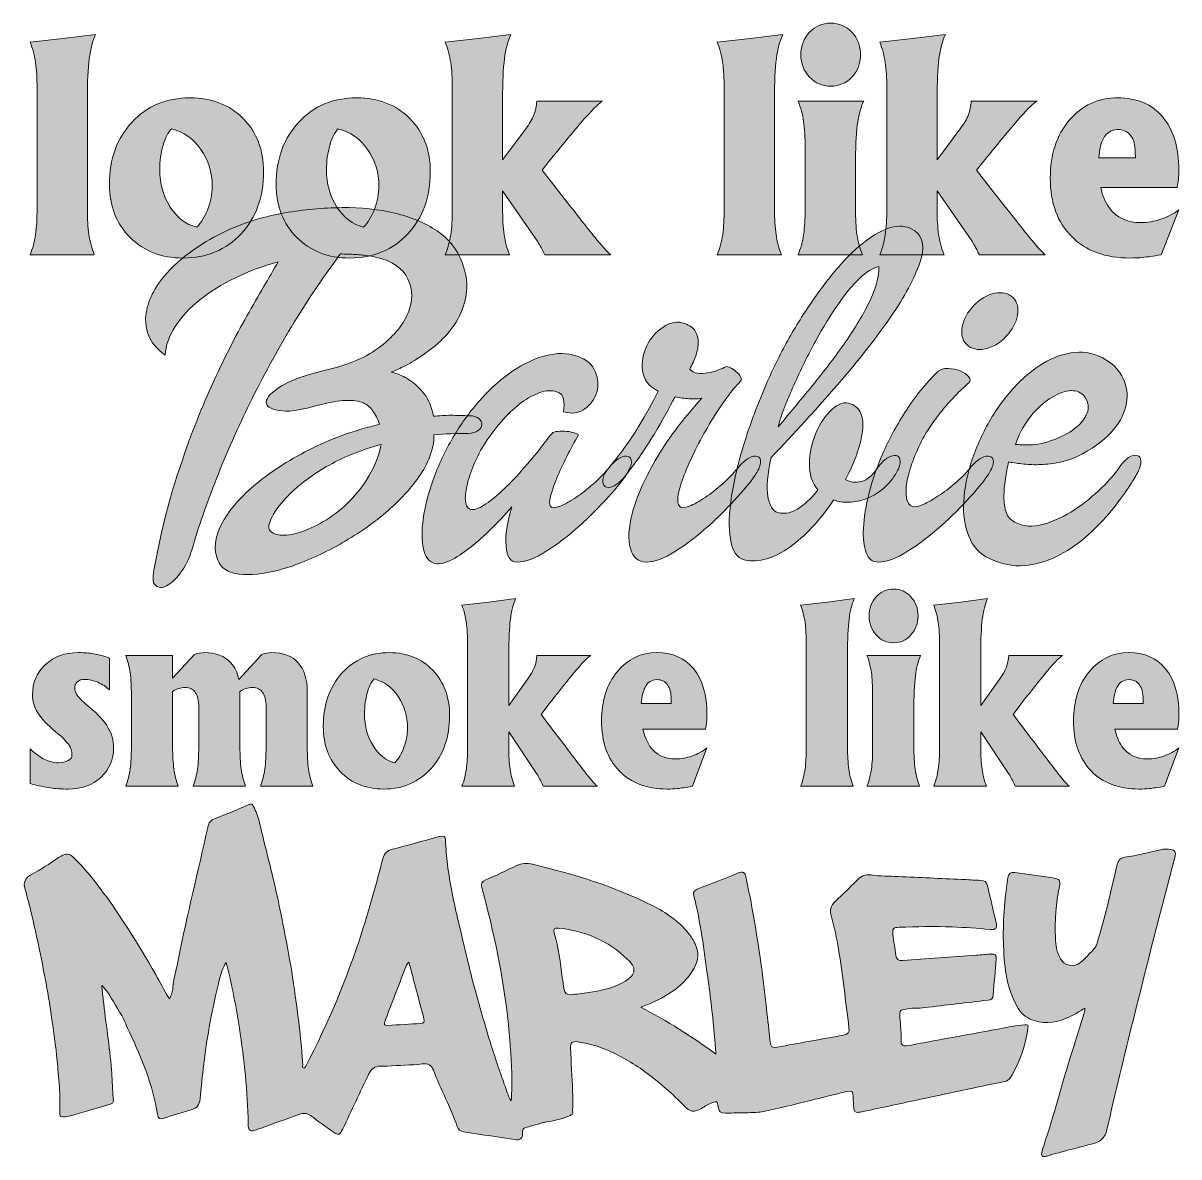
# Model space of a CAD drawing. Extents: x 554 to 1320, y -1319 to -568.
import ezdxf

# ---------------------------------------------------------------- set-up
doc = ezdxf.new("R2010")
doc.units = 0
doc.header["$MEASUREMENT"] = 0
doc.layers.add('Layer 1', color=7, linetype='Continuous')

# ---------------------------------------------------------------- blocks, each defined once
blk = doc.blocks.new('block 2')
at = {"layer": 'Layer 1', "true_color": 0xffffff}
h = blk.add_hatch(color=7, dxfattribs=at)
h.dxf.hatch_style = 2
edge = h.paths.add_edge_path()
edge.add_spline(control_points=[(1072.56, -690.27), (1072.56, -690.27), (1072.56, -650.11), (1072.56, -650.11), (1072.56, -643.11), (1072.22, -637.29), (1071.54, -632.66), (1070.86, -628.03), (1069.66, -623.56), (1067.94, -619.24), (1067.94, -619.24), (1089.69, -619.24), (1089.69, -619.24), (1089.69, -619.24), (1111.43, -619.24), (1111.43, -619.24), (1109.42, -623.43), (1108, -628.78), (1107.17, -635.29), (1106.34, -641.79), (1105.93, -650.86), (1105.93, -662.5), (1105.93, -662.5), (1105.93, -690.27), (1105.93, -690.27), (1105.93, -697.28), (1106.27, -703.09), (1106.95, -707.72), (1107.63, -712.35), (1108.83, -716.82), (1110.55, -721.14), (1110.55, -721.14), (1089.25, -721.14), (1089.25, -721.14), (1089.25, -721.14), (1067.94, -721.14), (1067.94, -721.14), (1069.66, -716.82), (1070.87, -712.35), (1071.58, -707.72), (1072.23, -703.09), (1072.56, -697.28), (1072.56, -690.27)], knot_values=[0, 0, 0, 0, 1, 1, 1, 2, 2, 2, 3, 3, 3, 4, 4, 4, 5, 5, 5, 6, 6, 6, 7, 7, 7, 8, 8, 8, 9, 9, 9, 10, 10, 10, 11, 11, 11, 12, 12, 12, 13, 13, 13, 14, 14, 14, 14], degree=3, periodic=1)
edge = h.paths.add_edge_path()
edge.add_spline(control_points=[(1089.51, -567.55), (1095.07, -567.55), (1099.76, -569.56), (1103.58, -573.6), (1107.4, -577.63), (1109.3, -582.59), (1109.3, -588.47), (1109.3, -594.35), (1107.4, -599.31), (1103.58, -603.34), (1099.76, -607.37), (1095.07, -609.39), (1089.51, -609.39), (1083.95, -609.39), (1079.26, -607.37), (1075.44, -603.34), (1071.63, -599.31), (1069.72, -594.35), (1069.72, -588.47), (1069.72, -582.59), (1071.63, -577.63), (1075.44, -573.6), (1079.26, -569.56), (1083.95, -567.55), (1089.51, -567.55)], knot_values=[0, 0, 0, 0, 1, 1, 1, 2, 2, 2, 3, 3, 3, 4, 4, 4, 5, 5, 5, 6, 6, 6, 7, 7, 7, 8, 8, 8, 8], degree=3, periodic=1)
h = blk.add_hatch(color=7, dxfattribs=at)
h.dxf.hatch_style = 2
edge = h.paths.add_edge_path()
edge.add_spline(control_points=[(563.09, -690.27), (563.09, -690.27), (563.09, -611.08), (563.09, -611.08), (563.09, -604.08), (562.75, -598.26), (562.07, -593.63), (561.39, -589), (560.19, -584.53), (558.47, -580.21), (558.47, -580.21), (580.22, -577.68), (580.22, -577.68), (580.22, -577.68), (601.96, -575.05), (601.96, -575.05), (599.95, -579.24), (598.53, -584.59), (597.7, -591.1), (596.87, -597.6), (596.46, -606.67), (596.46, -618.3), (596.46, -618.3), (596.46, -690.27), (596.46, -690.27), (596.46, -697.28), (596.8, -703.09), (597.48, -707.72), (598.16, -712.35), (599.36, -716.82), (601.08, -721.14), (601.08, -721.14), (579.77, -721.14), (579.77, -721.14), (579.77, -721.14), (558.47, -721.14), (558.47, -721.14), (560.19, -716.82), (561.4, -712.35), (562.11, -707.72), (562.76, -703.09), (563.09, -697.28), (563.09, -690.27)], knot_values=[0, 0, 0, 0, 1, 1, 1, 2, 2, 2, 3, 3, 3, 4, 4, 4, 5, 5, 5, 6, 6, 6, 7, 7, 7, 8, 8, 8, 9, 9, 9, 10, 10, 10, 11, 11, 11, 12, 12, 12, 13, 13, 13, 14, 14, 14, 14], degree=3, periodic=1)
h = blk.add_hatch(color=7, dxfattribs=at)
h.dxf.hatch_style = 2
edge = h.paths.add_edge_path()
edge.add_spline(control_points=[(871.88, -690.27), (871.88, -697.28), (872.22, -703.09), (872.9, -707.72), (873.58, -712.35), (874.78, -716.82), (876.49, -721.14), (876.49, -721.14), (855.19, -721.14), (855.19, -721.14), (855.19, -721.14), (833.89, -721.14), (833.89, -721.14), (835.6, -716.88), (836.8, -712.44), (837.48, -707.81), (838.16, -703.19), (838.5, -697.34), (838.5, -690.27), (838.5, -690.27), (838.5, -611.08), (838.5, -611.08), (838.5, -604.08), (838.16, -598.26), (837.48, -593.63), (836.8, -589), (835.6, -584.53), (833.89, -580.21), (833.89, -580.21), (855.63, -577.68), (855.63, -577.68), (855.63, -577.68), (877.38, -575.05), (877.38, -575.05), (875.37, -579.31), (873.95, -584.67), (873.12, -591.14), (872.29, -597.62), (871.88, -606.67), (871.88, -618.3), (871.88, -618.3), (871.88, -658.27), (871.88, -658.27), (871.88, -658.27), (871.89, -658.27), (871.89, -658.27), (871.89, -658.27), (887.25, -637.54), (887.25, -637.54), (889.74, -634.22), (891.53, -631.19), (892.62, -628.44), (893.72, -625.69), (894.35, -622.62), (894.53, -619.24), (894.53, -619.24), (916.36, -619.24), (916.36, -619.24), (916.36, -619.24), (938.18, -619.24), (938.18, -619.24), (936.11, -620.37), (932.41, -623.93), (927.08, -629.94), (921.76, -635.94), (913.59, -645.77), (902.59, -659.4), (902.59, -659.4), (898.06, -665.12), (898.06, -665.12), (898.06, -665.12), (910.49, -680.98), (910.49, -680.98), (921.49, -695.05), (929.48, -705.11), (934.45, -711.15), (939.42, -717.18), (942.47, -720.51), (943.59, -721.14), (943.59, -721.14), (921.81, -721.14), (921.81, -721.14), (921.81, -721.14), (899.93, -721.14), (899.93, -721.14), (898.63, -718.57), (897.59, -716.6), (896.82, -715.23), (896.05, -713.85), (895.4, -712.76), (894.87, -711.94), (894.87, -711.94), (871.88, -678.64), (871.88, -678.64), (871.88, -678.64), (871.88, -678.64), (871.88, -678.64), (871.88, -678.64), (871.88, -690.27), (871.88, -690.27)], knot_values=[0, 0, 0, 0, 1, 1, 1, 2, 2, 2, 3, 3, 3, 4, 4, 4, 5, 5, 5, 6, 6, 6, 7, 7, 7, 8, 8, 8, 9, 9, 9, 10, 10, 10, 11, 11, 11, 12, 12, 12, 13, 13, 13, 14, 14, 14, 15, 15, 15, 16, 16, 16, 17, 17, 17, 18, 18, 18, 19, 19, 19, 20, 20, 20, 21, 21, 21, 22, 22, 22, 23, 23, 23, 24, 24, 24, 25, 25, 25, 26, 26, 26, 27, 27, 27, 28, 28, 28, 29, 29, 29, 30, 30, 30, 31, 31, 31, 32, 32, 32, 33, 33, 33, 33], degree=3, periodic=1)
h = blk.add_hatch(color=7, dxfattribs=at)
h.dxf.hatch_style = 2
edge = h.paths.add_edge_path()
edge.add_spline(control_points=[(1018.86, -690.27), (1018.86, -690.27), (1018.86, -611.08), (1018.86, -611.08), (1018.86, -604.08), (1018.52, -598.26), (1017.84, -593.63), (1017.16, -589), (1015.96, -584.53), (1014.24, -580.21), (1014.24, -580.21), (1035.99, -577.68), (1035.99, -577.68), (1035.99, -577.68), (1057.74, -575.05), (1057.74, -575.05), (1055.72, -579.24), (1054.3, -584.59), (1053.48, -591.1), (1052.65, -597.6), (1052.23, -606.67), (1052.23, -618.3), (1052.23, -618.3), (1052.23, -690.27), (1052.23, -690.27), (1052.23, -697.28), (1052.57, -703.09), (1053.25, -707.72), (1053.93, -712.35), (1055.13, -716.82), (1056.85, -721.14), (1056.85, -721.14), (1035.55, -721.14), (1035.55, -721.14), (1035.55, -721.14), (1014.24, -721.14), (1014.24, -721.14), (1015.96, -716.82), (1017.17, -712.35), (1017.88, -707.72), (1018.53, -703.09), (1018.86, -697.28), (1018.86, -690.27)], knot_values=[0, 0, 0, 0, 1, 1, 1, 2, 2, 2, 3, 3, 3, 4, 4, 4, 5, 5, 5, 6, 6, 6, 7, 7, 7, 8, 8, 8, 9, 9, 9, 10, 10, 10, 11, 11, 11, 12, 12, 12, 13, 13, 13, 14, 14, 14, 14], degree=3, periodic=1)
h = blk.add_hatch(color=7, dxfattribs=at)
h.dxf.hatch_style = 2
edge = h.paths.add_edge_path()
edge.add_spline(control_points=[(1160.07, -690.27), (1160.07, -697.28), (1160.41, -703.09), (1161.09, -707.72), (1161.77, -712.35), (1162.97, -716.82), (1164.69, -721.14), (1164.69, -721.14), (1143.39, -721.14), (1143.39, -721.14), (1143.39, -721.14), (1122.09, -721.14), (1122.09, -721.14), (1123.8, -716.88), (1125, -712.44), (1125.68, -707.81), (1126.36, -703.19), (1126.7, -697.34), (1126.7, -690.27), (1126.7, -690.27), (1126.7, -611.08), (1126.7, -611.08), (1126.7, -604.08), (1126.36, -598.26), (1125.68, -593.63), (1125, -589), (1123.8, -584.53), (1122.09, -580.21), (1122.09, -580.21), (1143.83, -577.68), (1143.83, -577.68), (1143.83, -577.68), (1165.58, -575.05), (1165.58, -575.05), (1163.56, -579.31), (1162.14, -584.67), (1161.32, -591.14), (1160.49, -597.62), (1160.07, -606.67), (1160.07, -618.3), (1160.07, -618.3), (1160.07, -658.27), (1160.07, -658.27), (1160.07, -658.27), (1160.09, -658.27), (1160.09, -658.27), (1160.09, -658.27), (1175.45, -637.54), (1175.45, -637.54), (1177.94, -634.22), (1179.73, -631.19), (1180.82, -628.44), (1181.92, -625.69), (1182.55, -622.62), (1182.73, -619.24), (1182.73, -619.24), (1204.55, -619.24), (1204.55, -619.24), (1204.55, -619.24), (1226.38, -619.24), (1226.38, -619.24), (1224.3, -620.37), (1220.61, -623.93), (1215.28, -629.94), (1209.96, -635.94), (1201.79, -645.77), (1190.78, -659.4), (1190.78, -659.4), (1186.26, -665.12), (1186.26, -665.12), (1186.26, -665.12), (1198.68, -680.98), (1198.68, -680.98), (1209.69, -695.05), (1217.68, -705.11), (1222.65, -711.15), (1227.62, -717.18), (1230.67, -720.51), (1231.79, -721.14), (1231.79, -721.14), (1210, -721.14), (1210, -721.14), (1210, -721.14), (1188.13, -721.14), (1188.13, -721.14), (1186.82, -718.57), (1185.79, -716.6), (1185.02, -715.23), (1184.25, -713.85), (1183.6, -712.76), (1183.07, -711.94), (1183.07, -711.94), (1160.08, -678.64), (1160.08, -678.64), (1160.08, -678.64), (1160.07, -678.64), (1160.07, -678.64), (1160.07, -678.64), (1160.07, -690.27), (1160.07, -690.27)], knot_values=[0, 0, 0, 0, 1, 1, 1, 2, 2, 2, 3, 3, 3, 4, 4, 4, 5, 5, 5, 6, 6, 6, 7, 7, 7, 8, 8, 8, 9, 9, 9, 10, 10, 10, 11, 11, 11, 12, 12, 12, 13, 13, 13, 14, 14, 14, 15, 15, 15, 16, 16, 16, 17, 17, 17, 18, 18, 18, 19, 19, 19, 20, 20, 20, 21, 21, 21, 22, 22, 22, 23, 23, 23, 24, 24, 24, 25, 25, 25, 26, 26, 26, 27, 27, 27, 28, 28, 28, 29, 29, 29, 30, 30, 30, 31, 31, 31, 32, 32, 32, 33, 33, 33, 33], degree=3, periodic=1)
h = blk.add_hatch(color=7, dxfattribs=at)
h.dxf.hatch_style = 2
edge = h.paths.add_edge_path()
edge.add_spline(control_points=[(624.77, -709.64), (615.66, -700.54), (611.11, -688.83), (611.11, -674.51), (611.11, -657.68), (616.11, -643.9), (626.11, -633.18), (636.11, -622.45), (648.95, -617.09), (664.63, -617.09), (678.95, -617.09), (690.65, -621.65), (699.73, -630.78), (708.81, -639.92), (713.36, -651.68), (713.36, -666.06), (713.36, -682.83), (708.37, -696.56), (698.4, -707.25), (688.43, -717.95), (675.57, -723.3), (659.83, -723.3), (645.57, -723.3), (633.89, -718.75), (624.77, -709.64)], knot_values=[0, 0, 0, 0, 1, 1, 1, 2, 2, 2, 3, 3, 3, 4, 4, 4, 5, 5, 5, 6, 6, 6, 7, 7, 7, 8, 8, 8, 8], degree=3, periodic=1)
edge = h.paths.add_edge_path()
edge.add_spline(control_points=[(676.39, -690.79), (678.31, -685.75), (679.27, -680.76), (679.27, -675.82), (679.27, -666.63), (676.76, -658.45), (671.73, -651.28), (666.7, -644.12), (660.22, -639.54), (652.29, -637.54), (649.98, -639.85), (648.1, -643.54), (646.65, -648.61), (645.2, -653.68), (644.48, -659.06), (644.48, -664.75), (644.48, -674.13), (646.77, -682.37), (651.36, -689.47), (655.94, -696.57), (661.82, -701.03), (668.98, -702.84), (671.99, -699.84), (674.46, -695.82), (676.39, -690.79)], knot_values=[0, 0, 0, 0, 1, 1, 1, 2, 2, 2, 3, 3, 3, 4, 4, 4, 5, 5, 5, 6, 6, 6, 7, 7, 7, 8, 8, 8, 8], degree=3, periodic=1)
h = blk.add_hatch(color=7, dxfattribs=at)
h.dxf.hatch_style = 2
edge = h.paths.add_edge_path()
edge.add_spline(control_points=[(735.37, -709.64), (726.25, -700.54), (721.7, -688.83), (721.7, -674.51), (721.7, -657.68), (726.7, -643.9), (736.7, -633.18), (746.7, -622.45), (759.54, -617.09), (775.22, -617.09), (789.54, -617.09), (801.24, -621.65), (810.32, -630.78), (819.41, -639.92), (823.95, -651.68), (823.95, -666.06), (823.95, -682.83), (818.96, -696.56), (808.99, -707.25), (799.02, -717.95), (786.17, -723.3), (770.43, -723.3), (756.17, -723.3), (744.48, -718.75), (735.37, -709.64)], knot_values=[0, 0, 0, 0, 1, 1, 1, 2, 2, 2, 3, 3, 3, 4, 4, 4, 5, 5, 5, 6, 6, 6, 7, 7, 7, 8, 8, 8, 8], degree=3, periodic=1)
edge = h.paths.add_edge_path()
edge.add_spline(control_points=[(786.98, -690.79), (788.9, -685.75), (789.86, -680.76), (789.86, -675.82), (789.86, -666.63), (787.35, -658.45), (782.32, -651.28), (777.29, -644.12), (770.81, -639.54), (762.88, -637.54), (760.57, -639.85), (758.7, -643.54), (757.25, -648.61), (755.8, -653.68), (755.07, -659.06), (755.07, -664.75), (755.07, -674.13), (757.36, -682.37), (761.95, -689.47), (766.54, -696.57), (772.41, -701.03), (779.57, -702.84), (782.59, -699.84), (785.06, -695.82), (786.98, -690.79)], knot_values=[0, 0, 0, 0, 1, 1, 1, 2, 2, 2, 3, 3, 3, 4, 4, 4, 5, 5, 5, 6, 6, 6, 7, 7, 7, 8, 8, 8, 8], degree=3, periodic=1)
h = blk.add_hatch(color=7, dxfattribs=at)
h.dxf.hatch_style = 2
edge = h.paths.add_edge_path()
edge.add_spline(control_points=[(1288.15, -723.3), (1271.76, -723.3), (1258.83, -718.57), (1249.36, -709.13), (1239.9, -699.68), (1235.16, -686.74), (1235.16, -670.28), (1235.16, -654.65), (1239.36, -641.87), (1247.77, -631.96), (1256.17, -622.04), (1266.97, -617.09), (1280.16, -617.09), (1280.16, -617.09), (1279.9, -617.09), (1279.9, -617.09), (1292.62, -617.09), (1302.56, -621.31), (1309.72, -629.75), (1316.88, -638.2), (1320.46, -649.92), (1320.46, -664.94), (1320.46, -669), (1320.1, -672.88), (1319.38, -676.57), (1319.38, -676.57), (1268.58, -676.57), (1268.58, -676.57), (1269.76, -681.89), (1271.68, -686.39), (1274.34, -690.08), (1279.13, -696.59), (1286.11, -699.84), (1295.27, -699.84), (1299.52, -699.84), (1303.88, -699.09), (1308.35, -697.6), (1312.81, -696.1), (1316.84, -694.01), (1320.45, -691.33), (1320.45, -691.33), (1308.74, -721.14), (1308.74, -721.14), (1303.3, -722.01), (1299.28, -722.59), (1296.67, -722.87), (1294.07, -723.16), (1291.23, -723.3), (1288.15, -723.3)], knot_values=[0, 0, 0, 0, 1, 1, 1, 2, 2, 2, 3, 3, 3, 4, 4, 4, 5, 5, 5, 6, 6, 6, 7, 7, 7, 8, 8, 8, 9, 9, 9, 10, 10, 10, 11, 11, 11, 12, 12, 12, 13, 13, 13, 14, 14, 14, 15, 15, 15, 16, 16, 16, 16], degree=3, periodic=1)
edge = h.paths.add_edge_path()
edge.add_spline(control_points=[(1291.62, -656.77), (1291.62, -656.77), (1291.53, -653.3), (1291.53, -653.3), (1291.53, -648.42), (1290.51, -644.67), (1288.47, -642.04), (1286.43, -639.42), (1283.56, -638.1), (1279.83, -638.1), (1275.7, -638.1), (1272.54, -640.1), (1270.35, -644.11), (1268.7, -647.11), (1267.69, -651.33), (1267.34, -656.77), (1267.34, -656.77), (1291.62, -656.77), (1291.62, -656.77)], knot_values=[0, 0, 0, 0, 1, 1, 1, 2, 2, 2, 3, 3, 3, 4, 4, 4, 5, 5, 5, 6, 6, 6, 6], degree=3, periodic=1)
at = {"layer": 'Layer 1', "lineweight": 0}
for points, knots in [([(1089.51, -567.55), (1095.07, -567.55), (1099.76, -569.56), (1103.58, -573.6), (1107.4, -577.63), (1109.3, -582.59), (1109.3, -588.47), (1109.3, -594.35), (1107.4, -599.31), (1103.58, -603.34), (1099.76, -607.37), (1095.07, -609.39), (1089.51, -609.39), (1083.95, -609.39), (1079.26, -607.37), (1075.44, -603.34), (1071.63, -599.31), (1069.72, -594.35), (1069.72, -588.47), (1069.72, -582.59), (1071.63, -577.63), (1075.44, -573.6), (1079.26, -569.56), (1083.95, -567.55), (1089.51, -567.55)], [0, 0, 0, 0, 1, 1, 1, 2, 2, 2, 3, 3, 3, 4, 4, 4, 5, 5, 5, 6, 6, 6, 7, 7, 7, 8, 8, 8, 8]), ([(563.09, -690.27), (563.09, -690.27), (563.09, -611.08), (563.09, -611.08), (563.09, -604.08), (562.75, -598.26), (562.07, -593.63), (561.39, -589), (560.19, -584.53), (558.47, -580.21), (558.47, -580.21), (580.22, -577.68), (580.22, -577.68), (580.22, -577.68), (601.96, -575.05), (601.96, -575.05), (599.95, -579.24), (598.53, -584.59), (597.7, -591.1), (596.87, -597.6), (596.46, -606.67), (596.46, -618.3), (596.46, -618.3), (596.46, -690.27), (596.46, -690.27), (596.46, -697.28), (596.8, -703.09), (597.48, -707.72), (598.16, -712.35), (599.36, -716.82), (601.08, -721.14), (601.08, -721.14), (579.77, -721.14), (579.77, -721.14), (579.77, -721.14), (558.47, -721.14), (558.47, -721.14), (560.19, -716.82), (561.4, -712.35), (562.11, -707.72), (562.76, -703.09), (563.09, -697.28), (563.09, -690.27)], [0, 0, 0, 0, 1, 1, 1, 2, 2, 2, 3, 3, 3, 4, 4, 4, 5, 5, 5, 6, 6, 6, 7, 7, 7, 8, 8, 8, 9, 9, 9, 10, 10, 10, 11, 11, 11, 12, 12, 12, 13, 13, 13, 14, 14, 14, 14]), ([(871.88, -690.27), (871.88, -697.28), (872.22, -703.09), (872.9, -707.72), (873.58, -712.35), (874.78, -716.82), (876.49, -721.14), (876.49, -721.14), (855.19, -721.14), (855.19, -721.14), (855.19, -721.14), (833.89, -721.14), (833.89, -721.14), (835.6, -716.88), (836.8, -712.44), (837.48, -707.81), (838.16, -703.19), (838.5, -697.34), (838.5, -690.27), (838.5, -690.27), (838.5, -611.08), (838.5, -611.08), (838.5, -604.08), (838.16, -598.26), (837.48, -593.63), (836.8, -589), (835.6, -584.53), (833.89, -580.21), (833.89, -580.21), (855.63, -577.68), (855.63, -577.68), (855.63, -577.68), (877.38, -575.05), (877.38, -575.05), (875.37, -579.31), (873.95, -584.67), (873.12, -591.14), (872.29, -597.62), (871.88, -606.67), (871.88, -618.3), (871.88, -618.3), (871.88, -658.27), (871.88, -658.27), (871.88, -658.27), (871.89, -658.27), (871.89, -658.27), (871.89, -658.27), (887.25, -637.54), (887.25, -637.54), (889.74, -634.22), (891.53, -631.19), (892.62, -628.44), (893.72, -625.69), (894.35, -622.62), (894.53, -619.24), (894.53, -619.24), (916.36, -619.24), (916.36, -619.24), (916.36, -619.24), (938.18, -619.24), (938.18, -619.24), (936.11, -620.37), (932.41, -623.93), (927.08, -629.94), (921.76, -635.94), (913.59, -645.77), (902.59, -659.4), (902.59, -659.4), (898.06, -665.12), (898.06, -665.12), (898.06, -665.12), (910.49, -680.98), (910.49, -680.98), (921.49, -695.05), (929.48, -705.11), (934.45, -711.15), (939.42, -717.18), (942.47, -720.51), (943.59, -721.14), (943.59, -721.14), (921.81, -721.14), (921.81, -721.14), (921.81, -721.14), (899.93, -721.14), (899.93, -721.14), (898.63, -718.57), (897.59, -716.6), (896.82, -715.23), (896.05, -713.85), (895.4, -712.76), (894.87, -711.94), (894.87, -711.94), (871.88, -678.64), (871.88, -678.64), (871.88, -678.64), (871.88, -678.64), (871.88, -678.64), (871.88, -678.64), (871.88, -690.27), (871.88, -690.27)], [0, 0, 0, 0, 1, 1, 1, 2, 2, 2, 3, 3, 3, 4, 4, 4, 5, 5, 5, 6, 6, 6, 7, 7, 7, 8, 8, 8, 9, 9, 9, 10, 10, 10, 11, 11, 11, 12, 12, 12, 13, 13, 13, 14, 14, 14, 15, 15, 15, 16, 16, 16, 17, 17, 17, 18, 18, 18, 19, 19, 19, 20, 20, 20, 21, 21, 21, 22, 22, 22, 23, 23, 23, 24, 24, 24, 25, 25, 25, 26, 26, 26, 27, 27, 27, 28, 28, 28, 29, 29, 29, 30, 30, 30, 31, 31, 31, 32, 32, 32, 33, 33, 33, 33]), ([(1018.86, -690.27), (1018.86, -690.27), (1018.86, -611.08), (1018.86, -611.08), (1018.86, -604.08), (1018.52, -598.26), (1017.84, -593.63), (1017.16, -589), (1015.96, -584.53), (1014.24, -580.21), (1014.24, -580.21), (1035.99, -577.68), (1035.99, -577.68), (1035.99, -577.68), (1057.74, -575.05), (1057.74, -575.05), (1055.72, -579.24), (1054.3, -584.59), (1053.48, -591.1), (1052.65, -597.6), (1052.23, -606.67), (1052.23, -618.3), (1052.23, -618.3), (1052.23, -690.27), (1052.23, -690.27), (1052.23, -697.28), (1052.57, -703.09), (1053.25, -707.72), (1053.93, -712.35), (1055.13, -716.82), (1056.85, -721.14), (1056.85, -721.14), (1035.55, -721.14), (1035.55, -721.14), (1035.55, -721.14), (1014.24, -721.14), (1014.24, -721.14), (1015.96, -716.82), (1017.17, -712.35), (1017.88, -707.72), (1018.53, -703.09), (1018.86, -697.28), (1018.86, -690.27)], [0, 0, 0, 0, 1, 1, 1, 2, 2, 2, 3, 3, 3, 4, 4, 4, 5, 5, 5, 6, 6, 6, 7, 7, 7, 8, 8, 8, 9, 9, 9, 10, 10, 10, 11, 11, 11, 12, 12, 12, 13, 13, 13, 14, 14, 14, 14]), ([(1160.07, -690.27), (1160.07, -697.28), (1160.41, -703.09), (1161.09, -707.72), (1161.77, -712.35), (1162.97, -716.82), (1164.69, -721.14), (1164.69, -721.14), (1143.39, -721.14), (1143.39, -721.14), (1143.39, -721.14), (1122.09, -721.14), (1122.09, -721.14), (1123.8, -716.88), (1125, -712.44), (1125.68, -707.81), (1126.36, -703.19), (1126.7, -697.34), (1126.7, -690.27), (1126.7, -690.27), (1126.7, -611.08), (1126.7, -611.08), (1126.7, -604.08), (1126.36, -598.26), (1125.68, -593.63), (1125, -589), (1123.8, -584.53), (1122.09, -580.21), (1122.09, -580.21), (1143.83, -577.68), (1143.83, -577.68), (1143.83, -577.68), (1165.58, -575.05), (1165.58, -575.05), (1163.56, -579.31), (1162.14, -584.67), (1161.32, -591.14), (1160.49, -597.62), (1160.07, -606.67), (1160.07, -618.3), (1160.07, -618.3), (1160.07, -658.27), (1160.07, -658.27), (1160.07, -658.27), (1160.09, -658.27), (1160.09, -658.27), (1160.09, -658.27), (1175.45, -637.54), (1175.45, -637.54), (1177.94, -634.22), (1179.73, -631.19), (1180.82, -628.44), (1181.92, -625.69), (1182.55, -622.62), (1182.73, -619.24), (1182.73, -619.24), (1204.55, -619.24), (1204.55, -619.24), (1204.55, -619.24), (1226.38, -619.24), (1226.38, -619.24), (1224.3, -620.37), (1220.61, -623.93), (1215.28, -629.94), (1209.96, -635.94), (1201.79, -645.77), (1190.78, -659.4), (1190.78, -659.4), (1186.26, -665.12), (1186.26, -665.12), (1186.26, -665.12), (1198.68, -680.98), (1198.68, -680.98), (1209.69, -695.05), (1217.68, -705.11), (1222.65, -711.15), (1227.62, -717.18), (1230.67, -720.51), (1231.79, -721.14), (1231.79, -721.14), (1210, -721.14), (1210, -721.14), (1210, -721.14), (1188.13, -721.14), (1188.13, -721.14), (1186.82, -718.57), (1185.79, -716.6), (1185.02, -715.23), (1184.25, -713.85), (1183.6, -712.76), (1183.07, -711.94), (1183.07, -711.94), (1160.08, -678.64), (1160.08, -678.64), (1160.08, -678.64), (1160.07, -678.64), (1160.07, -678.64), (1160.07, -678.64), (1160.07, -690.27), (1160.07, -690.27)], [0, 0, 0, 0, 1, 1, 1, 2, 2, 2, 3, 3, 3, 4, 4, 4, 5, 5, 5, 6, 6, 6, 7, 7, 7, 8, 8, 8, 9, 9, 9, 10, 10, 10, 11, 11, 11, 12, 12, 12, 13, 13, 13, 14, 14, 14, 15, 15, 15, 16, 16, 16, 17, 17, 17, 18, 18, 18, 19, 19, 19, 20, 20, 20, 21, 21, 21, 22, 22, 22, 23, 23, 23, 24, 24, 24, 25, 25, 25, 26, 26, 26, 27, 27, 27, 28, 28, 28, 29, 29, 29, 30, 30, 30, 31, 31, 31, 32, 32, 32, 33, 33, 33, 33]), ([(624.77, -709.64), (615.66, -700.54), (611.11, -688.83), (611.11, -674.51), (611.11, -657.68), (616.11, -643.9), (626.11, -633.18), (636.11, -622.45), (648.95, -617.09), (664.63, -617.09), (678.95, -617.09), (690.65, -621.65), (699.73, -630.78), (708.81, -639.92), (713.36, -651.68), (713.36, -666.06), (713.36, -682.83), (708.37, -696.56), (698.4, -707.25), (688.43, -717.95), (675.57, -723.3), (659.83, -723.3), (645.57, -723.3), (633.89, -718.75), (624.77, -709.64)], [0, 0, 0, 0, 1, 1, 1, 2, 2, 2, 3, 3, 3, 4, 4, 4, 5, 5, 5, 6, 6, 6, 7, 7, 7, 8, 8, 8, 8]), ([(735.37, -709.64), (726.25, -700.54), (721.7, -688.83), (721.7, -674.51), (721.7, -657.68), (726.7, -643.9), (736.7, -633.18), (746.7, -622.45), (759.54, -617.09), (775.22, -617.09), (789.54, -617.09), (801.24, -621.65), (810.32, -630.78), (819.41, -639.92), (823.95, -651.68), (823.95, -666.06), (823.95, -682.83), (818.96, -696.56), (808.99, -707.25), (799.02, -717.95), (786.17, -723.3), (770.43, -723.3), (756.17, -723.3), (744.48, -718.75), (735.37, -709.64)], [0, 0, 0, 0, 1, 1, 1, 2, 2, 2, 3, 3, 3, 4, 4, 4, 5, 5, 5, 6, 6, 6, 7, 7, 7, 8, 8, 8, 8]), ([(1072.56, -690.27), (1072.56, -690.27), (1072.56, -650.11), (1072.56, -650.11), (1072.56, -643.11), (1072.22, -637.29), (1071.54, -632.66), (1070.86, -628.03), (1069.66, -623.56), (1067.94, -619.24), (1067.94, -619.24), (1089.69, -619.24), (1089.69, -619.24), (1089.69, -619.24), (1111.43, -619.24), (1111.43, -619.24), (1109.42, -623.43), (1108, -628.78), (1107.17, -635.29), (1106.34, -641.79), (1105.93, -650.86), (1105.93, -662.5), (1105.93, -662.5), (1105.93, -690.27), (1105.93, -690.27), (1105.93, -697.28), (1106.27, -703.09), (1106.95, -707.72), (1107.63, -712.35), (1108.83, -716.82), (1110.55, -721.14), (1110.55, -721.14), (1089.25, -721.14), (1089.25, -721.14), (1089.25, -721.14), (1067.94, -721.14), (1067.94, -721.14), (1069.66, -716.82), (1070.87, -712.35), (1071.58, -707.72), (1072.23, -703.09), (1072.56, -697.28), (1072.56, -690.27)], [0, 0, 0, 0, 1, 1, 1, 2, 2, 2, 3, 3, 3, 4, 4, 4, 5, 5, 5, 6, 6, 6, 7, 7, 7, 8, 8, 8, 9, 9, 9, 10, 10, 10, 11, 11, 11, 12, 12, 12, 13, 13, 13, 14, 14, 14, 14]), ([(1288.15, -723.3), (1271.76, -723.3), (1258.83, -718.57), (1249.36, -709.13), (1239.9, -699.68), (1235.16, -686.74), (1235.16, -670.28), (1235.16, -654.65), (1239.36, -641.87), (1247.77, -631.96), (1256.17, -622.04), (1266.97, -617.09), (1280.16, -617.09), (1280.16, -617.09), (1279.9, -617.09), (1279.9, -617.09), (1292.62, -617.09), (1302.56, -621.31), (1309.72, -629.75), (1316.88, -638.2), (1320.46, -649.92), (1320.46, -664.94), (1320.46, -669), (1320.1, -672.88), (1319.38, -676.57), (1319.38, -676.57), (1268.58, -676.57), (1268.58, -676.57), (1269.76, -681.89), (1271.68, -686.39), (1274.34, -690.08), (1279.13, -696.59), (1286.11, -699.84), (1295.27, -699.84), (1299.52, -699.84), (1303.88, -699.09), (1308.35, -697.6), (1312.81, -696.1), (1316.84, -694.01), (1320.45, -691.33), (1320.45, -691.33), (1308.74, -721.14), (1308.74, -721.14), (1303.3, -722.01), (1299.28, -722.59), (1296.67, -722.87), (1294.07, -723.16), (1291.23, -723.3), (1288.15, -723.3)], [0, 0, 0, 0, 1, 1, 1, 2, 2, 2, 3, 3, 3, 4, 4, 4, 5, 5, 5, 6, 6, 6, 7, 7, 7, 8, 8, 8, 9, 9, 9, 10, 10, 10, 11, 11, 11, 12, 12, 12, 13, 13, 13, 14, 14, 14, 15, 15, 15, 16, 16, 16, 16]), ([(676.39, -690.79), (678.31, -685.75), (679.27, -680.76), (679.27, -675.82), (679.27, -666.63), (676.76, -658.45), (671.73, -651.28), (666.7, -644.12), (660.22, -639.54), (652.29, -637.54), (649.98, -639.85), (648.1, -643.54), (646.65, -648.61), (645.2, -653.68), (644.48, -659.06), (644.48, -664.75), (644.48, -674.13), (646.77, -682.37), (651.36, -689.47), (655.94, -696.57), (661.82, -701.03), (668.98, -702.84), (671.99, -699.84), (674.46, -695.82), (676.39, -690.79)], [0, 0, 0, 0, 1, 1, 1, 2, 2, 2, 3, 3, 3, 4, 4, 4, 5, 5, 5, 6, 6, 6, 7, 7, 7, 8, 8, 8, 8]), ([(786.98, -690.79), (788.9, -685.75), (789.86, -680.76), (789.86, -675.82), (789.86, -666.63), (787.35, -658.45), (782.32, -651.28), (777.29, -644.12), (770.81, -639.54), (762.88, -637.54), (760.57, -639.85), (758.7, -643.54), (757.25, -648.61), (755.8, -653.68), (755.07, -659.06), (755.07, -664.75), (755.07, -674.13), (757.36, -682.37), (761.95, -689.47), (766.54, -696.57), (772.41, -701.03), (779.57, -702.84), (782.59, -699.84), (785.06, -695.82), (786.98, -690.79)], [0, 0, 0, 0, 1, 1, 1, 2, 2, 2, 3, 3, 3, 4, 4, 4, 5, 5, 5, 6, 6, 6, 7, 7, 7, 8, 8, 8, 8]), ([(1291.62, -656.77), (1291.62, -656.77), (1291.53, -653.3), (1291.53, -653.3), (1291.53, -648.42), (1290.51, -644.67), (1288.47, -642.04), (1286.43, -639.42), (1283.56, -638.1), (1279.83, -638.1), (1275.7, -638.1), (1272.54, -640.1), (1270.35, -644.11), (1268.7, -647.11), (1267.69, -651.33), (1267.34, -656.77), (1267.34, -656.77), (1291.62, -656.77), (1291.62, -656.77)], [0, 0, 0, 0, 1, 1, 1, 2, 2, 2, 3, 3, 3, 4, 4, 4, 5, 5, 5, 6, 6, 6, 6])]:
    blk.add_open_spline(points, degree=3, knots=knots, dxfattribs=at)
blk = doc.blocks.new('block 3')
at = {"layer": 'Layer 1', "true_color": 0xe6519d}
h = blk.add_hatch(color=233, dxfattribs=at)
h.dxf.hatch_style = 2
edge = h.paths.add_edge_path()
edge.add_spline(control_points=[(850, -827.91), (852.67, -827.91), (854.72, -828.52), (856.17, -829.74), (857.61, -830.96), (858.28, -832.28), (858.17, -833.72), (858.06, -835.16), (857.22, -836.49), (855.67, -837.71), (854.11, -838.93), (851.89, -839.54), (849, -839.54), (841.22, -839.54), (833.66, -839.87), (826.33, -840.53), (826.33, -841.64), (826.33, -842.64), (826.33, -843.52), (826.33, -844.41), (826.22, -845.4), (826, -846.51), (824.21, -855.59), (819.77, -864.56), (812.66, -873.42), (805.54, -882.28), (796.99, -890.47), (786.99, -898), (776.99, -905.53), (766.37, -912.12), (755.15, -917.76), (743.92, -923.41), (733.31, -927.56), (723.31, -930.22), (713.3, -932.88), (704.58, -933.76), (697.13, -932.88), (689.68, -931.99), (684.96, -928.89), (682.96, -923.58), (680.07, -916.49), (680.91, -908.58), (685.46, -899.83), (690.02, -891.08), (697.24, -882.5), (707.14, -874.08), (717.02, -865.67), (729.14, -857.81), (743.48, -850.5), (757.81, -843.19), (773.43, -837.54), (790.32, -833.56), (788.99, -830.02), (787.43, -826.97), (785.65, -824.42), (783.87, -821.88), (781.43, -820.05), (778.32, -818.94), (775.2, -817.83), (771.15, -817.44), (766.15, -817.78), (761.15, -818.11), (754.76, -819.39), (746.98, -821.6), (736.98, -824.48), (729.14, -825.42), (723.47, -824.42), (717.8, -823.42), (715.02, -821.49), (715.14, -818.61), (715.25, -815.73), (718.64, -812.24), (725.31, -808.14), (731.97, -804.05), (742.53, -800.34), (756.98, -797.01), (771.87, -793.48), (783.82, -787.94), (792.82, -780.41), (801.82, -772.88), (807.6, -765.07), (810.16, -756.99), (812.71, -748.91), (811.88, -741.49), (807.66, -734.73), (803.43, -727.98), (795.43, -723.72), (783.65, -721.94), (780.54, -721.5), (777.37, -721.17), (774.15, -720.94), (770.93, -720.73), (767.65, -720.61), (764.32, -720.61), (764.32, -720.61), (763.32, -721.94), (763.32, -721.94), (752.2, -736.78), (741.7, -752.45), (731.81, -768.95), (721.92, -785.45), (712.8, -802.16), (704.47, -819.11), (696.13, -836.05), (688.68, -852.82), (682.13, -869.43), (675.57, -886.04), (670.18, -901.65), (665.96, -916.27), (663.96, -922.7), (661.34, -928.01), (658.12, -932.21), (654.9, -936.42), (651.84, -939.24), (648.96, -940.69), (646.06, -942.12), (643.67, -942.07), (641.79, -940.52), (639.9, -938.97), (639.51, -935.54), (640.62, -930.22), (644.84, -906.53), (650.34, -884.49), (657.12, -864.12), (663.9, -843.74), (671.18, -824.98), (678.96, -807.81), (686.74, -790.65), (694.52, -775.26), (702.3, -761.64), (710.08, -748.02), (716.97, -736.12), (722.97, -725.93), (712.97, -728.58), (703.52, -732.07), (694.63, -736.39), (685.74, -740.71), (677.9, -745.58), (671.13, -751.01), (664.34, -756.44), (658.9, -762.3), (654.79, -768.61), (650.67, -774.92), (648.4, -781.29), (647.96, -787.71), (638.84, -780.85), (634.56, -772.66), (635.12, -763.13), (635.67, -753.61), (639.9, -744.2), (647.79, -734.9), (655.68, -725.59), (666.51, -717.12), (680.3, -709.48), (694.08, -701.84), (709.75, -696.48), (727.31, -693.37), (739.98, -691.16), (752.65, -690), (765.32, -689.88), (777.99, -689.78), (789.71, -691), (800.49, -693.54), (811.27, -696.09), (820.6, -700.02), (828.5, -705.33), (836.38, -710.65), (841.89, -717.62), (845, -726.26), (847.89, -734.01), (848.78, -741.21), (847.67, -747.85), (846.55, -754.5), (844.33, -760.47), (841, -765.79), (837.67, -771.1), (833.61, -775.81), (828.83, -779.91), (824.05, -784.01), (819.49, -787.44), (815.16, -790.21), (810.83, -792.98), (806.99, -795.08), (803.66, -796.52), (800.32, -797.96), (798.43, -798.79), (797.99, -799.01), (798.21, -799.01), (799.6, -799.4), (802.16, -800.17), (804.71, -800.95), (807.54, -802.39), (810.66, -804.49), (813.77, -806.6), (816.83, -809.53), (819.83, -813.29), (822.83, -817.06), (824.88, -822.04), (826, -828.24), (829.77, -827.8), (833.66, -827.58), (837.67, -827.58), (841.67, -827.58), (845.78, -827.69), (850, -827.91)], knot_values=[0, 0, 0, 0, 1, 1, 1, 2, 2, 2, 3, 3, 3, 4, 4, 4, 5, 5, 5, 6, 6, 6, 7, 7, 7, 8, 8, 8, 9, 9, 9, 10, 10, 10, 11, 11, 11, 12, 12, 12, 13, 13, 13, 14, 14, 14, 15, 15, 15, 16, 16, 16, 17, 17, 17, 18, 18, 18, 19, 19, 19, 20, 20, 20, 21, 21, 21, 22, 22, 22, 23, 23, 23, 24, 24, 24, 25, 25, 25, 26, 26, 26, 27, 27, 27, 28, 28, 28, 29, 29, 29, 30, 30, 30, 31, 31, 31, 32, 32, 32, 33, 33, 33, 34, 34, 34, 35, 35, 35, 36, 36, 36, 37, 37, 37, 38, 38, 38, 39, 39, 39, 40, 40, 40, 41, 41, 41, 42, 42, 42, 43, 43, 43, 44, 44, 44, 45, 45, 45, 46, 46, 46, 47, 47, 47, 48, 48, 48, 49, 49, 49, 50, 50, 50, 51, 51, 51, 52, 52, 52, 53, 53, 53, 54, 54, 54, 55, 55, 55, 56, 56, 56, 57, 57, 57, 58, 58, 58, 59, 59, 59, 60, 60, 60, 61, 61, 61, 62, 62, 62, 63, 63, 63, 64, 64, 64, 65, 65, 65, 66, 66, 66, 67, 67, 67, 68, 68, 68, 68], degree=3, periodic=1)
edge = h.paths.add_edge_path()
edge.add_spline(control_points=[(717.3, -903.65), (719.08, -905.86), (721.92, -907.03), (725.81, -907.13), (729.69, -907.25), (734.14, -906.42), (739.14, -904.64), (744.14, -902.87), (749.42, -900.27), (754.98, -896.84), (760.53, -893.41), (765.76, -889.2), (770.65, -884.21), (775.54, -879.23), (779.82, -873.64), (783.49, -867.44), (787.15, -861.24), (789.76, -854.37), (791.32, -846.84), (777.09, -850.83), (765.03, -855.76), (755.15, -861.63), (745.25, -867.5), (737.31, -873.37), (731.31, -879.23), (725.31, -885.1), (721.19, -890.31), (718.97, -894.84), (716.75, -899.39), (716.19, -902.32), (717.3, -903.65)], knot_values=[0, 0, 0, 0, 1, 1, 1, 2, 2, 2, 3, 3, 3, 4, 4, 4, 5, 5, 5, 6, 6, 6, 7, 7, 7, 8, 8, 8, 9, 9, 9, 10, 10, 10, 10], degree=3, periodic=1)
h = blk.add_hatch(color=233, dxfattribs=at)
h.dxf.hatch_style = 2
edge = h.paths.add_edge_path()
edge.add_spline(control_points=[(1120.39, -862.79), (1122.61, -859.47), (1124.89, -857.14), (1127.22, -855.81), (1129.56, -854.48), (1131.5, -853.98), (1133.06, -854.32), (1134.61, -854.65), (1135.44, -855.93), (1135.56, -858.14), (1135.67, -860.35), (1134.61, -863.23), (1132.39, -866.77), (1129.94, -870.76), (1127.06, -874.08), (1123.72, -876.74), (1120.39, -879.4), (1116.83, -881.45), (1113.05, -882.89), (1109.27, -884.33), (1105.49, -885.1), (1101.72, -885.21), (1097.94, -885.32), (1094.49, -884.83), (1091.38, -883.72), (1087.6, -889.48), (1083.38, -894.96), (1078.71, -900.16), (1074.04, -905.36), (1069.21, -909.85), (1064.21, -913.61), (1059.21, -917.38), (1054.15, -920.2), (1049.04, -922.08), (1043.92, -923.97), (1038.92, -924.57), (1034.04, -923.91), (1028.7, -923.25), (1025.2, -919.37), (1023.53, -912.28), (1021.87, -905.2), (1021.76, -896.12), (1023.2, -885.04), (1024.65, -873.97), (1027.48, -861.46), (1031.7, -847.51), (1035.92, -833.56), (1041.26, -819.39), (1047.7, -804.99), (1051.92, -795.25), (1056.71, -785.67), (1062.04, -776.25), (1067.38, -766.84), (1072.99, -757.93), (1078.88, -749.51), (1084.77, -741.1), (1090.77, -733.52), (1096.88, -726.76), (1102.99, -720), (1108.94, -714.58), (1114.72, -710.48), (1120.5, -706.39), (1126, -703.78), (1131.22, -702.67), (1136.44, -701.57), (1141.17, -702.46), (1145.39, -705.33), (1150.95, -709.32), (1152.01, -716.41), (1148.56, -726.59), (1145.11, -736.78), (1138.67, -748.74), (1129.22, -762.47), (1119.77, -776.2), (1108.05, -791.15), (1094.05, -807.31), (1080.05, -823.48), (1065.38, -839.54), (1050.04, -855.48), (1047.59, -866.77), (1046.87, -875.41), (1047.87, -881.39), (1048.87, -887.37), (1051.04, -890.91), (1054.37, -892.02), (1059.26, -893.35), (1064.15, -892.24), (1069.04, -888.7), (1073.93, -885.16), (1077.93, -881.28), (1081.05, -877.07), (1077.05, -872.42), (1075.15, -866.56), (1075.38, -859.47), (1075.6, -852.38), (1077.05, -845.68), (1079.71, -839.37), (1082.38, -833.06), (1085.88, -827.86), (1090.21, -823.76), (1094.55, -819.66), (1098.72, -818.39), (1102.72, -819.94), (1106.05, -821.05), (1108.33, -823.21), (1109.55, -826.41), (1110.77, -829.63), (1111.11, -833.5), (1110.55, -838.04), (1110, -842.58), (1108.77, -847.62), (1106.89, -853.15), (1104.99, -858.69), (1102.49, -864.34), (1099.38, -870.1), (1102.49, -872.09), (1105.99, -872.54), (1109.89, -871.42), (1113.77, -870.32), (1117.27, -867.44), (1120.39, -862.79)], knot_values=[0, 0, 0, 0, 1, 1, 1, 2, 2, 2, 3, 3, 3, 4, 4, 4, 5, 5, 5, 6, 6, 6, 7, 7, 7, 8, 8, 8, 9, 9, 9, 10, 10, 10, 11, 11, 11, 12, 12, 12, 13, 13, 13, 14, 14, 14, 15, 15, 15, 16, 16, 16, 17, 17, 17, 18, 18, 18, 19, 19, 19, 20, 20, 20, 21, 21, 21, 22, 22, 22, 23, 23, 23, 24, 24, 24, 25, 25, 25, 26, 26, 26, 27, 27, 27, 28, 28, 28, 29, 29, 29, 30, 30, 30, 31, 31, 31, 32, 32, 32, 33, 33, 33, 34, 34, 34, 35, 35, 35, 36, 36, 36, 37, 37, 37, 38, 38, 38, 39, 39, 39, 40, 40, 40, 40], degree=3, periodic=1)
edge = h.paths.add_edge_path()
edge.add_spline(control_points=[(1065.04, -807.64), (1062.82, -812.52), (1060.82, -817.23), (1059.04, -821.76), (1057.26, -826.3), (1055.82, -830.79), (1054.71, -835.22), (1062.71, -825.7), (1070.76, -815.95), (1078.88, -805.98), (1086.99, -796.02), (1094.22, -786.38), (1100.55, -777.08), (1106.89, -767.78), (1112, -759.04), (1115.89, -750.84), (1119.77, -742.65), (1121.61, -735.34), (1121.39, -728.92), (1117.39, -729.8), (1113.11, -732.46), (1108.55, -736.89), (1103.99, -741.32), (1099.27, -747.02), (1094.38, -754), (1089.49, -760.97), (1084.55, -769.06), (1079.55, -778.25), (1074.54, -787.44), (1069.71, -797.24), (1065.04, -807.64)], knot_values=[0, 0, 0, 0, 1, 1, 1, 2, 2, 2, 3, 3, 3, 4, 4, 4, 5, 5, 5, 6, 6, 6, 7, 7, 7, 8, 8, 8, 9, 9, 9, 10, 10, 10, 10], degree=3, periodic=1)
h = blk.add_hatch(color=233, dxfattribs=at)
h.dxf.hatch_style = 2
edge = h.paths.add_edge_path()
edge.add_spline(control_points=[(1181.74, -862.79), (1184.4, -859.47), (1186.96, -857.2), (1189.4, -855.98), (1191.85, -854.76), (1193.79, -854.37), (1195.24, -854.82), (1196.68, -855.26), (1197.41, -856.48), (1197.41, -858.47), (1197.41, -860.46), (1196.29, -863.23), (1194.07, -866.77), (1191.85, -870.32), (1187.85, -875.3), (1182.07, -881.72), (1176.29, -888.15), (1169.78, -894.57), (1162.56, -900.99), (1155.34, -907.41), (1148, -913.01), (1140.56, -917.76), (1133.11, -922.53), (1126.61, -924.91), (1121.06, -924.91), (1117.28, -924.91), (1114.61, -922.86), (1113.05, -918.76), (1111.5, -914.67), (1110.89, -909.18), (1111.22, -902.32), (1111.55, -895.46), (1112.83, -887.65), (1115.05, -878.9), (1117.28, -870.15), (1120.44, -861.13), (1124.56, -851.83), (1128.67, -842.52), (1133.72, -833.28), (1139.73, -824.09), (1145.73, -814.9), (1152.5, -806.54), (1160.06, -799.01), (1162.06, -797.24), (1164.51, -796.41), (1167.4, -796.52), (1170.29, -796.63), (1172.95, -797.18), (1175.4, -798.18), (1177.84, -799.17), (1179.74, -800.45), (1181.07, -802), (1182.4, -803.55), (1182.4, -804.88), (1181.07, -805.98), (1178.84, -807.98), (1176.34, -810.36), (1173.57, -813.13), (1170.79, -815.9), (1168.01, -818.94), (1165.23, -822.26), (1162.45, -825.58), (1159.78, -829.02), (1157.23, -832.56), (1154.67, -836.1), (1152.5, -839.54), (1150.73, -842.86), (1148.06, -847.95), (1145.78, -853.05), (1143.89, -858.14), (1142, -863.23), (1140.73, -867.88), (1140.06, -872.09), (1139.39, -876.3), (1139.34, -879.84), (1139.89, -882.72), (1140.44, -885.6), (1141.73, -887.37), (1143.73, -888.03), (1145.28, -888.48), (1147.61, -888.03), (1150.73, -886.71), (1153.84, -885.38), (1157.23, -883.5), (1160.9, -881.06), (1164.57, -878.62), (1168.28, -875.8), (1172.07, -872.59), (1175.84, -869.38), (1179.07, -866.11), (1181.74, -862.79)], knot_values=[0, 0, 0, 0, 1, 1, 1, 2, 2, 2, 3, 3, 3, 4, 4, 4, 5, 5, 5, 6, 6, 6, 7, 7, 7, 8, 8, 8, 9, 9, 9, 10, 10, 10, 11, 11, 11, 12, 12, 12, 13, 13, 13, 14, 14, 14, 15, 15, 15, 16, 16, 16, 17, 17, 17, 18, 18, 18, 19, 19, 19, 20, 20, 20, 21, 21, 21, 22, 22, 22, 23, 23, 23, 24, 24, 24, 25, 25, 25, 26, 26, 26, 27, 27, 27, 28, 28, 28, 29, 29, 29, 30, 30, 30, 30], degree=3, periodic=1)
edge = h.paths.add_edge_path()
edge.add_spline(control_points=[(1205.74, -775.42), (1201.52, -779.86), (1196.91, -782.56), (1191.9, -783.56), (1186.9, -784.56), (1182.85, -783.62), (1179.74, -780.74), (1176.84, -777.86), (1175.84, -773.93), (1176.73, -768.95), (1177.62, -763.96), (1180.18, -759.26), (1184.4, -754.83), (1188.62, -750.4), (1193.24, -747.69), (1198.24, -746.69), (1203.24, -745.69), (1207.29, -746.64), (1210.41, -749.51), (1213.29, -752.39), (1214.3, -756.32), (1213.41, -761.3), (1212.52, -766.29), (1209.96, -771), (1205.74, -775.42)], knot_values=[0, 0, 0, 0, 1, 1, 1, 2, 2, 2, 3, 3, 3, 4, 4, 4, 5, 5, 5, 6, 6, 6, 7, 7, 7, 8, 8, 8, 8], degree=3, periodic=1)
h = blk.add_hatch(color=233, dxfattribs=at)
h.dxf.hatch_style = 2
edge = h.paths.add_edge_path()
edge.add_spline(control_points=[(1027.7, -862.79), (1030.37, -859.47), (1032.87, -857.2), (1035.21, -855.98), (1037.54, -854.76), (1039.43, -854.37), (1040.87, -854.82), (1042.32, -855.26), (1043.04, -856.48), (1043.04, -858.47), (1043.04, -860.46), (1041.93, -863.23), (1039.71, -866.77), (1037.48, -870.32), (1033.48, -875.3), (1027.7, -881.72), (1021.92, -888.15), (1015.48, -894.57), (1008.37, -900.99), (1001.25, -907.41), (993.97, -913.01), (986.53, -917.76), (979.08, -922.53), (972.58, -924.91), (967.02, -924.91), (961.91, -924.91), (958.46, -921.92), (956.69, -915.94), (954.91, -909.96), (955.35, -901.99), (958.02, -892.02), (960.69, -882.05), (965.74, -870.54), (973.19, -857.47), (980.64, -844.41), (990.91, -830.68), (1004.03, -816.28), (1001.14, -816.73), (998.25, -816.84), (995.36, -816.61), (992.47, -816.4), (989.47, -815.95), (986.36, -815.29), (982.58, -822.59), (977.91, -830.9), (972.36, -840.2), (966.8, -849.5), (960.69, -858.36), (954.02, -866.77), (950.69, -870.98), (947.79, -873.58), (945.35, -874.58), (942.9, -875.58), (941.07, -875.63), (939.85, -874.75), (938.63, -873.86), (938.13, -872.31), (938.35, -870.1), (938.57, -867.88), (939.8, -865.45), (942.02, -862.79), (949.79, -853.49), (956.41, -844.35), (961.85, -835.38), (967.3, -826.41), (971.69, -818.5), (975.02, -811.63), (968.8, -808.31), (965.36, -803.77), (964.69, -798.01), (964.02, -792.26), (964.97, -786.77), (967.52, -781.57), (970.08, -776.37), (973.74, -772.16), (978.53, -768.95), (983.3, -765.74), (988.03, -765.02), (992.7, -766.79), (996.03, -767.9), (998.36, -769.56), (999.7, -771.77), (1001.03, -773.99), (1001.7, -776.48), (1001.7, -779.24), (1001.7, -782.01), (1001.14, -784.95), (1000.03, -788.05), (998.92, -791.15), (997.58, -794.14), (996.03, -797.01), (997.36, -798.57), (999.08, -799.45), (1001.2, -799.67), (1003.31, -799.9), (1005.53, -799.84), (1007.87, -799.51), (1010.2, -799.17), (1012.48, -798.57), (1014.7, -797.68), (1016.92, -796.8), (1018.7, -796.02), (1020.04, -795.35), (1020.7, -795.14), (1021.7, -795.35), (1023.04, -796.02), (1024.37, -796.68), (1025.65, -797.57), (1026.87, -798.68), (1028.09, -799.79), (1029.04, -800.95), (1029.7, -802.16), (1030.37, -803.38), (1030.37, -804.32), (1029.7, -804.99), (1026.59, -808.09), (1023.25, -812.13), (1019.7, -817.11), (1016.14, -822.09), (1012.64, -827.47), (1009.2, -833.22), (1005.75, -838.98), (1002.58, -844.8), (999.7, -850.66), (996.81, -856.53), (994.36, -862.01), (992.36, -867.11), (990.36, -872.2), (989.03, -876.63), (988.36, -880.39), (987.69, -884.16), (988.03, -886.71), (989.36, -888.03), (990.47, -889.14), (992.58, -889.09), (995.7, -887.87), (998.81, -886.65), (1002.31, -884.71), (1006.2, -882.05), (1010.08, -879.4), (1013.98, -876.36), (1017.87, -872.92), (1021.75, -869.49), (1025.04, -866.11), (1027.7, -862.79)], knot_values=[0, 0, 0, 0, 1, 1, 1, 2, 2, 2, 3, 3, 3, 4, 4, 4, 5, 5, 5, 6, 6, 6, 7, 7, 7, 8, 8, 8, 9, 9, 9, 10, 10, 10, 11, 11, 11, 12, 12, 12, 13, 13, 13, 14, 14, 14, 15, 15, 15, 16, 16, 16, 17, 17, 17, 18, 18, 18, 19, 19, 19, 20, 20, 20, 21, 21, 21, 22, 22, 22, 23, 23, 23, 24, 24, 24, 25, 25, 25, 26, 26, 26, 27, 27, 27, 28, 28, 28, 29, 29, 29, 30, 30, 30, 31, 31, 31, 32, 32, 32, 33, 33, 33, 34, 34, 34, 35, 35, 35, 36, 36, 36, 37, 37, 37, 38, 38, 38, 39, 39, 39, 40, 40, 40, 41, 41, 41, 42, 42, 42, 43, 43, 43, 44, 44, 44, 45, 45, 45, 46, 46, 46, 47, 47, 47, 48, 48, 48, 48], degree=3, periodic=1)
h = blk.add_hatch(color=233, dxfattribs=at)
h.dxf.hatch_style = 2
edge = h.paths.add_edge_path()
edge.add_spline(control_points=[(942.02, -862.79), (944.69, -859.47), (947.19, -857.2), (949.52, -855.98), (951.86, -854.76), (953.74, -854.37), (955.19, -854.82), (956.63, -855.26), (957.36, -856.48), (957.36, -858.47), (957.36, -860.46), (956.24, -863.23), (954.02, -866.77), (951.8, -870.32), (947.8, -875.3), (942.02, -881.72), (936.24, -888.15), (929.79, -894.57), (922.68, -900.99), (915.57, -907.41), (908.29, -913.01), (900.84, -917.76), (893.4, -922.53), (886.89, -924.91), (881.34, -924.91), (877.12, -924.91), (874.72, -921.37), (874.17, -914.28), (873.61, -907.19), (874.89, -898.55), (878.01, -888.37), (873.34, -893.68), (868.45, -898.83), (863.34, -903.81), (858.22, -908.8), (853.33, -913.06), (848.67, -916.6), (844, -920.15), (839.61, -922.8), (835.5, -924.57), (831.38, -926.34), (827.99, -926.57), (825.33, -925.24), (821.99, -923.69), (819.88, -919.98), (818.99, -914.11), (818.11, -908.25), (818.33, -901.27), (819.66, -893.18), (820.99, -885.1), (823.49, -876.3), (827.16, -866.77), (830.83, -857.25), (835.44, -847.95), (841, -838.87), (846.11, -830.68), (851.89, -823.04), (858.33, -815.95), (864.78, -808.86), (871.56, -802.94), (878.67, -798.18), (885.78, -793.42), (893.01, -790.04), (900.34, -788.05), (907.68, -786.05), (914.68, -786.17), (921.35, -788.38), (927.35, -790.37), (931.35, -793.75), (933.35, -798.51), (935.35, -803.27), (935.69, -807.87), (934.35, -812.3), (933.02, -816.73), (930.4, -820.38), (926.52, -823.26), (922.63, -826.14), (917.9, -826.8), (912.35, -825.25), (912.79, -822.15), (912.79, -819.39), (912.35, -816.95), (911.9, -814.51), (910.35, -812.85), (907.68, -811.96), (904.35, -810.86), (900.68, -811.02), (896.68, -812.46), (892.68, -813.9), (888.62, -816.12), (884.51, -819.11), (880.39, -822.09), (876.39, -825.75), (872.5, -830.07), (868.61, -834.39), (865, -838.98), (861.67, -843.85), (858.55, -848.5), (855.89, -853.32), (853.67, -858.3), (851.44, -863.29), (849.78, -867.99), (848.67, -872.42), (847.55, -876.85), (847.05, -880.62), (847.17, -883.72), (847.28, -886.82), (848.22, -888.81), (850, -889.7), (852, -890.58), (854.72, -890.03), (858.17, -888.03), (861.61, -886.04), (865.45, -883.17), (869.67, -879.4), (873.89, -875.63), (878.34, -871.15), (883.01, -865.94), (887.68, -860.74), (892.12, -855.48), (896.34, -850.16), (897.68, -848.39), (899.01, -846.62), (900.34, -844.85), (901.68, -843.08), (903.12, -841.31), (904.68, -839.54), (905.35, -838.87), (906.62, -838.43), (908.51, -838.21), (910.4, -837.99), (912.4, -837.99), (914.51, -838.21), (916.62, -838.43), (918.46, -838.82), (920.02, -839.37), (921.57, -839.92), (922.23, -840.42), (922.02, -840.86), (919.57, -845.07), (917.07, -849.72), (914.51, -854.82), (911.96, -859.91), (909.73, -864.73), (907.85, -869.27), (905.96, -873.81), (904.56, -877.79), (903.68, -881.22), (902.79, -884.66), (902.79, -886.93), (903.68, -888.03), (904.79, -889.14), (906.9, -889.09), (910.01, -887.87), (913.12, -886.65), (916.62, -884.71), (920.52, -882.05), (924.4, -879.4), (928.29, -876.36), (932.19, -872.92), (936.07, -869.49), (939.35, -866.11), (942.02, -862.79)], knot_values=[0, 0, 0, 0, 1, 1, 1, 2, 2, 2, 3, 3, 3, 4, 4, 4, 5, 5, 5, 6, 6, 6, 7, 7, 7, 8, 8, 8, 9, 9, 9, 10, 10, 10, 11, 11, 11, 12, 12, 12, 13, 13, 13, 14, 14, 14, 15, 15, 15, 16, 16, 16, 17, 17, 17, 18, 18, 18, 19, 19, 19, 20, 20, 20, 21, 21, 21, 22, 22, 22, 23, 23, 23, 24, 24, 24, 25, 25, 25, 26, 26, 26, 27, 27, 27, 28, 28, 28, 29, 29, 29, 30, 30, 30, 31, 31, 31, 32, 32, 32, 33, 33, 33, 34, 34, 34, 35, 35, 35, 36, 36, 36, 37, 37, 37, 38, 38, 38, 39, 39, 39, 40, 40, 40, 41, 41, 41, 42, 42, 42, 43, 43, 43, 44, 44, 44, 45, 45, 45, 46, 46, 46, 47, 47, 47, 48, 48, 48, 49, 49, 49, 50, 50, 50, 51, 51, 51, 52, 52, 52, 53, 53, 53, 54, 54, 54, 54], degree=3, periodic=1)
h = blk.add_hatch(color=233, dxfattribs=at)
h.dxf.hatch_style = 2
edge = h.paths.add_edge_path()
edge.add_spline(control_points=[(1280.42, -862.79), (1282.64, -859.47), (1284.87, -857.09), (1287.09, -855.65), (1289.31, -854.21), (1291.2, -853.71), (1292.76, -854.15), (1294.31, -854.6), (1295.14, -855.87), (1295.26, -857.97), (1295.37, -860.08), (1294.43, -863.01), (1292.43, -866.77), (1291.09, -869.21), (1288.81, -872.81), (1285.59, -877.57), (1282.37, -882.34), (1278.47, -887.43), (1273.92, -892.85), (1269.36, -898.28), (1264.14, -903.54), (1258.25, -908.63), (1252.36, -913.73), (1246.02, -917.93), (1239.25, -921.25), (1232.46, -924.57), (1225.35, -926.57), (1217.91, -927.23), (1210.46, -927.9), (1202.74, -926.34), (1194.74, -922.58), (1188.29, -919.48), (1183.73, -914.56), (1181.07, -907.8), (1178.4, -901.05), (1177.29, -893.35), (1177.73, -884.71), (1178.18, -876.08), (1180.01, -866.94), (1183.23, -857.31), (1186.45, -847.67), (1190.62, -838.54), (1195.74, -829.9), (1200.62, -821.71), (1206.29, -814.24), (1212.74, -807.48), (1219.18, -800.73), (1225.91, -795.47), (1232.91, -791.7), (1239.91, -787.94), (1246.97, -785.94), (1254.08, -785.72), (1261.19, -785.5), (1267.97, -787.71), (1274.42, -792.36), (1279.09, -795.69), (1282.42, -799.95), (1284.42, -805.15), (1286.42, -810.36), (1286.7, -815.9), (1285.26, -821.76), (1283.81, -827.63), (1280.47, -833.45), (1275.25, -839.2), (1270.03, -844.96), (1262.64, -850.16), (1253.08, -854.82), (1248.86, -856.81), (1244.52, -858.19), (1240.08, -858.97), (1235.63, -859.75), (1231.41, -860.19), (1227.41, -860.3), (1223.41, -860.41), (1219.68, -860.24), (1216.24, -859.8), (1212.79, -859.36), (1209.85, -858.92), (1207.41, -858.47), (1206.74, -862.01), (1206.07, -865.83), (1205.41, -869.93), (1204.74, -874.03), (1204.4, -877.96), (1204.4, -881.72), (1204.4, -885.49), (1204.91, -888.86), (1205.9, -891.85), (1206.91, -894.84), (1208.74, -897), (1211.41, -898.33), (1217.18, -901.44), (1223.63, -901.93), (1230.74, -899.83), (1237.86, -897.72), (1244.69, -894.51), (1251.25, -890.19), (1257.8, -885.87), (1263.75, -881.06), (1269.09, -875.74), (1274.42, -870.43), (1278.2, -866.11), (1280.42, -862.79)], knot_values=[0, 0, 0, 0, 1, 1, 1, 2, 2, 2, 3, 3, 3, 4, 4, 4, 5, 5, 5, 6, 6, 6, 7, 7, 7, 8, 8, 8, 9, 9, 9, 10, 10, 10, 11, 11, 11, 12, 12, 12, 13, 13, 13, 14, 14, 14, 15, 15, 15, 16, 16, 16, 17, 17, 17, 18, 18, 18, 19, 19, 19, 20, 20, 20, 21, 21, 21, 22, 22, 22, 23, 23, 23, 24, 24, 24, 25, 25, 25, 26, 26, 26, 27, 27, 27, 28, 28, 28, 29, 29, 29, 30, 30, 30, 31, 31, 31, 32, 32, 32, 33, 33, 33, 34, 34, 34, 34], degree=3, periodic=1)
edge = h.paths.add_edge_path()
edge.add_spline(control_points=[(1256.08, -813.29), (1253.42, -811.3), (1250.02, -810.75), (1245.91, -811.63), (1241.8, -812.52), (1237.58, -814.51), (1233.24, -817.61), (1228.91, -820.71), (1224.79, -824.81), (1220.91, -829.9), (1217.02, -835), (1214.07, -840.65), (1212.07, -846.84), (1214.29, -847.07), (1217.57, -847.18), (1221.91, -847.18), (1226.24, -847.18), (1231.63, -845.96), (1238.08, -843.52), (1244.3, -841.09), (1249.08, -838.43), (1252.42, -835.55), (1255.75, -832.67), (1258.03, -829.79), (1259.25, -826.91), (1260.47, -824.04), (1260.69, -821.38), (1259.92, -818.94), (1259.14, -816.51), (1257.86, -814.62), (1256.08, -813.29)], knot_values=[0, 0, 0, 0, 1, 1, 1, 2, 2, 2, 3, 3, 3, 4, 4, 4, 5, 5, 5, 6, 6, 6, 7, 7, 7, 8, 8, 8, 9, 9, 9, 10, 10, 10, 10], degree=3, periodic=1)
at = {"layer": 'Layer 1', "lineweight": 0}
for points, knots in [([(850, -827.91), (852.67, -827.91), (854.72, -828.52), (856.17, -829.74), (857.61, -830.96), (858.28, -832.28), (858.17, -833.72), (858.06, -835.16), (857.22, -836.49), (855.67, -837.71), (854.11, -838.93), (851.89, -839.54), (849, -839.54), (841.22, -839.54), (833.66, -839.87), (826.33, -840.53), (826.33, -841.64), (826.33, -842.64), (826.33, -843.52), (826.33, -844.41), (826.22, -845.4), (826, -846.51), (824.21, -855.59), (819.77, -864.56), (812.66, -873.42), (805.54, -882.28), (796.99, -890.47), (786.99, -898), (776.99, -905.53), (766.37, -912.12), (755.15, -917.76), (743.92, -923.41), (733.31, -927.56), (723.31, -930.22), (713.3, -932.88), (704.58, -933.76), (697.13, -932.88), (689.68, -931.99), (684.96, -928.89), (682.96, -923.58), (680.07, -916.49), (680.91, -908.58), (685.46, -899.83), (690.02, -891.08), (697.24, -882.5), (707.14, -874.08), (717.02, -865.67), (729.14, -857.81), (743.48, -850.5), (757.81, -843.19), (773.43, -837.54), (790.32, -833.56), (788.99, -830.02), (787.43, -826.97), (785.65, -824.42), (783.87, -821.88), (781.43, -820.05), (778.32, -818.94), (775.2, -817.83), (771.15, -817.44), (766.15, -817.78), (761.15, -818.11), (754.76, -819.39), (746.98, -821.6), (736.98, -824.48), (729.14, -825.42), (723.47, -824.42), (717.8, -823.42), (715.02, -821.49), (715.14, -818.61), (715.25, -815.73), (718.64, -812.24), (725.31, -808.14), (731.97, -804.05), (742.53, -800.34), (756.98, -797.01), (771.87, -793.48), (783.82, -787.94), (792.82, -780.41), (801.82, -772.88), (807.6, -765.07), (810.16, -756.99), (812.71, -748.91), (811.88, -741.49), (807.66, -734.73), (803.43, -727.98), (795.43, -723.72), (783.65, -721.94), (780.54, -721.5), (777.37, -721.17), (774.15, -720.94), (770.93, -720.73), (767.65, -720.61), (764.32, -720.61), (764.32, -720.61), (763.32, -721.94), (763.32, -721.94), (752.2, -736.78), (741.7, -752.45), (731.81, -768.95), (721.92, -785.45), (712.8, -802.16), (704.47, -819.11), (696.13, -836.05), (688.68, -852.82), (682.13, -869.43), (675.57, -886.04), (670.18, -901.65), (665.96, -916.27), (663.96, -922.7), (661.34, -928.01), (658.12, -932.21), (654.9, -936.42), (651.84, -939.24), (648.96, -940.69), (646.06, -942.12), (643.67, -942.07), (641.79, -940.52), (639.9, -938.97), (639.51, -935.54), (640.62, -930.22), (644.84, -906.53), (650.34, -884.49), (657.12, -864.12), (663.9, -843.74), (671.18, -824.98), (678.96, -807.81), (686.74, -790.65), (694.52, -775.26), (702.3, -761.64), (710.08, -748.02), (716.97, -736.12), (722.97, -725.93), (712.97, -728.58), (703.52, -732.07), (694.63, -736.39), (685.74, -740.71), (677.9, -745.58), (671.13, -751.01), (664.34, -756.44), (658.9, -762.3), (654.79, -768.61), (650.67, -774.92), (648.4, -781.29), (647.96, -787.71), (638.84, -780.85), (634.56, -772.66), (635.12, -763.13), (635.67, -753.61), (639.9, -744.2), (647.79, -734.9), (655.68, -725.59), (666.51, -717.12), (680.3, -709.48), (694.08, -701.84), (709.75, -696.48), (727.31, -693.37), (739.98, -691.16), (752.65, -690), (765.32, -689.88), (777.99, -689.78), (789.71, -691), (800.49, -693.54), (811.27, -696.09), (820.6, -700.02), (828.5, -705.33), (836.38, -710.65), (841.89, -717.62), (845, -726.26), (847.89, -734.01), (848.78, -741.21), (847.67, -747.85), (846.55, -754.5), (844.33, -760.47), (841, -765.79), (837.67, -771.1), (833.61, -775.81), (828.83, -779.91), (824.05, -784.01), (819.49, -787.44), (815.16, -790.21), (810.83, -792.98), (806.99, -795.08), (803.66, -796.52), (800.32, -797.96), (798.43, -798.79), (797.99, -799.01), (798.21, -799.01), (799.6, -799.4), (802.16, -800.17), (804.71, -800.95), (807.54, -802.39), (810.66, -804.49), (813.77, -806.6), (816.83, -809.53), (819.83, -813.29), (822.83, -817.06), (824.88, -822.04), (826, -828.24), (829.77, -827.8), (833.66, -827.58), (837.67, -827.58), (841.67, -827.58), (845.78, -827.69), (850, -827.91)], [0, 0, 0, 0, 1, 1, 1, 2, 2, 2, 3, 3, 3, 4, 4, 4, 5, 5, 5, 6, 6, 6, 7, 7, 7, 8, 8, 8, 9, 9, 9, 10, 10, 10, 11, 11, 11, 12, 12, 12, 13, 13, 13, 14, 14, 14, 15, 15, 15, 16, 16, 16, 17, 17, 17, 18, 18, 18, 19, 19, 19, 20, 20, 20, 21, 21, 21, 22, 22, 22, 23, 23, 23, 24, 24, 24, 25, 25, 25, 26, 26, 26, 27, 27, 27, 28, 28, 28, 29, 29, 29, 30, 30, 30, 31, 31, 31, 32, 32, 32, 33, 33, 33, 34, 34, 34, 35, 35, 35, 36, 36, 36, 37, 37, 37, 38, 38, 38, 39, 39, 39, 40, 40, 40, 41, 41, 41, 42, 42, 42, 43, 43, 43, 44, 44, 44, 45, 45, 45, 46, 46, 46, 47, 47, 47, 48, 48, 48, 49, 49, 49, 50, 50, 50, 51, 51, 51, 52, 52, 52, 53, 53, 53, 54, 54, 54, 55, 55, 55, 56, 56, 56, 57, 57, 57, 58, 58, 58, 59, 59, 59, 60, 60, 60, 61, 61, 61, 62, 62, 62, 63, 63, 63, 64, 64, 64, 65, 65, 65, 66, 66, 66, 67, 67, 67, 68, 68, 68, 68]), ([(1120.39, -862.79), (1122.61, -859.47), (1124.89, -857.14), (1127.22, -855.81), (1129.56, -854.48), (1131.5, -853.98), (1133.06, -854.32), (1134.61, -854.65), (1135.44, -855.93), (1135.56, -858.14), (1135.67, -860.35), (1134.61, -863.23), (1132.39, -866.77), (1129.94, -870.76), (1127.06, -874.08), (1123.72, -876.74), (1120.39, -879.4), (1116.83, -881.45), (1113.05, -882.89), (1109.27, -884.33), (1105.49, -885.1), (1101.72, -885.21), (1097.94, -885.32), (1094.49, -884.83), (1091.38, -883.72), (1087.6, -889.48), (1083.38, -894.96), (1078.71, -900.16), (1074.04, -905.36), (1069.21, -909.85), (1064.21, -913.61), (1059.21, -917.38), (1054.15, -920.2), (1049.04, -922.08), (1043.92, -923.97), (1038.92, -924.57), (1034.04, -923.91), (1028.7, -923.25), (1025.2, -919.37), (1023.53, -912.28), (1021.87, -905.2), (1021.76, -896.12), (1023.2, -885.04), (1024.65, -873.97), (1027.48, -861.46), (1031.7, -847.51), (1035.92, -833.56), (1041.26, -819.39), (1047.7, -804.99), (1051.92, -795.25), (1056.71, -785.67), (1062.04, -776.25), (1067.38, -766.84), (1072.99, -757.93), (1078.88, -749.51), (1084.77, -741.1), (1090.77, -733.52), (1096.88, -726.76), (1102.99, -720), (1108.94, -714.58), (1114.72, -710.48), (1120.5, -706.39), (1126, -703.78), (1131.22, -702.67), (1136.44, -701.57), (1141.17, -702.46), (1145.39, -705.33), (1150.95, -709.32), (1152.01, -716.41), (1148.56, -726.59), (1145.11, -736.78), (1138.67, -748.74), (1129.22, -762.47), (1119.77, -776.2), (1108.05, -791.15), (1094.05, -807.31), (1080.05, -823.48), (1065.38, -839.54), (1050.04, -855.48), (1047.59, -866.77), (1046.87, -875.41), (1047.87, -881.39), (1048.87, -887.37), (1051.04, -890.91), (1054.37, -892.02), (1059.26, -893.35), (1064.15, -892.24), (1069.04, -888.7), (1073.93, -885.16), (1077.93, -881.28), (1081.05, -877.07), (1077.05, -872.42), (1075.15, -866.56), (1075.38, -859.47), (1075.6, -852.38), (1077.05, -845.68), (1079.71, -839.37), (1082.38, -833.06), (1085.88, -827.86), (1090.21, -823.76), (1094.55, -819.66), (1098.72, -818.39), (1102.72, -819.94), (1106.05, -821.05), (1108.33, -823.21), (1109.55, -826.41), (1110.77, -829.63), (1111.11, -833.5), (1110.55, -838.04), (1110, -842.58), (1108.77, -847.62), (1106.89, -853.15), (1104.99, -858.69), (1102.49, -864.34), (1099.38, -870.1), (1102.49, -872.09), (1105.99, -872.54), (1109.89, -871.42), (1113.77, -870.32), (1117.27, -867.44), (1120.39, -862.79)], [0, 0, 0, 0, 1, 1, 1, 2, 2, 2, 3, 3, 3, 4, 4, 4, 5, 5, 5, 6, 6, 6, 7, 7, 7, 8, 8, 8, 9, 9, 9, 10, 10, 10, 11, 11, 11, 12, 12, 12, 13, 13, 13, 14, 14, 14, 15, 15, 15, 16, 16, 16, 17, 17, 17, 18, 18, 18, 19, 19, 19, 20, 20, 20, 21, 21, 21, 22, 22, 22, 23, 23, 23, 24, 24, 24, 25, 25, 25, 26, 26, 26, 27, 27, 27, 28, 28, 28, 29, 29, 29, 30, 30, 30, 31, 31, 31, 32, 32, 32, 33, 33, 33, 34, 34, 34, 35, 35, 35, 36, 36, 36, 37, 37, 37, 38, 38, 38, 39, 39, 39, 40, 40, 40, 40]), ([(1065.04, -807.64), (1062.82, -812.52), (1060.82, -817.23), (1059.04, -821.76), (1057.26, -826.3), (1055.82, -830.79), (1054.71, -835.22), (1062.71, -825.7), (1070.76, -815.95), (1078.88, -805.98), (1086.99, -796.02), (1094.22, -786.38), (1100.55, -777.08), (1106.89, -767.78), (1112, -759.04), (1115.89, -750.84), (1119.77, -742.65), (1121.61, -735.34), (1121.39, -728.92), (1117.39, -729.8), (1113.11, -732.46), (1108.55, -736.89), (1103.99, -741.32), (1099.27, -747.02), (1094.38, -754), (1089.49, -760.97), (1084.55, -769.06), (1079.55, -778.25), (1074.54, -787.44), (1069.71, -797.24), (1065.04, -807.64)], [0, 0, 0, 0, 1, 1, 1, 2, 2, 2, 3, 3, 3, 4, 4, 4, 5, 5, 5, 6, 6, 6, 7, 7, 7, 8, 8, 8, 9, 9, 9, 10, 10, 10, 10]), ([(1205.74, -775.42), (1201.52, -779.86), (1196.91, -782.56), (1191.9, -783.56), (1186.9, -784.56), (1182.85, -783.62), (1179.74, -780.74), (1176.84, -777.86), (1175.84, -773.93), (1176.73, -768.95), (1177.62, -763.96), (1180.18, -759.26), (1184.4, -754.83), (1188.62, -750.4), (1193.24, -747.69), (1198.24, -746.69), (1203.24, -745.69), (1207.29, -746.64), (1210.41, -749.51), (1213.29, -752.39), (1214.3, -756.32), (1213.41, -761.3), (1212.52, -766.29), (1209.96, -771), (1205.74, -775.42)], [0, 0, 0, 0, 1, 1, 1, 2, 2, 2, 3, 3, 3, 4, 4, 4, 5, 5, 5, 6, 6, 6, 7, 7, 7, 8, 8, 8, 8]), ([(1027.7, -862.79), (1030.37, -859.47), (1032.87, -857.2), (1035.21, -855.98), (1037.54, -854.76), (1039.43, -854.37), (1040.87, -854.82), (1042.32, -855.26), (1043.04, -856.48), (1043.04, -858.47), (1043.04, -860.46), (1041.93, -863.23), (1039.71, -866.77), (1037.48, -870.32), (1033.48, -875.3), (1027.7, -881.72), (1021.92, -888.15), (1015.48, -894.57), (1008.37, -900.99), (1001.25, -907.41), (993.97, -913.01), (986.53, -917.76), (979.08, -922.53), (972.58, -924.91), (967.02, -924.91), (961.91, -924.91), (958.46, -921.92), (956.69, -915.94), (954.91, -909.96), (955.35, -901.99), (958.02, -892.02), (960.69, -882.05), (965.74, -870.54), (973.19, -857.47), (980.64, -844.41), (990.91, -830.68), (1004.03, -816.28), (1001.14, -816.73), (998.25, -816.84), (995.36, -816.61), (992.47, -816.4), (989.47, -815.95), (986.36, -815.29), (982.58, -822.59), (977.91, -830.9), (972.36, -840.2), (966.8, -849.5), (960.69, -858.36), (954.02, -866.77), (950.69, -870.98), (947.79, -873.58), (945.35, -874.58), (942.9, -875.58), (941.07, -875.63), (939.85, -874.75), (938.63, -873.86), (938.13, -872.31), (938.35, -870.1), (938.57, -867.88), (939.8, -865.45), (942.02, -862.79), (949.79, -853.49), (956.41, -844.35), (961.85, -835.38), (967.3, -826.41), (971.69, -818.5), (975.02, -811.63), (968.8, -808.31), (965.36, -803.77), (964.69, -798.01), (964.02, -792.26), (964.97, -786.77), (967.52, -781.57), (970.08, -776.37), (973.74, -772.16), (978.53, -768.95), (983.3, -765.74), (988.03, -765.02), (992.7, -766.79), (996.03, -767.9), (998.36, -769.56), (999.7, -771.77), (1001.03, -773.99), (1001.7, -776.48), (1001.7, -779.24), (1001.7, -782.01), (1001.14, -784.95), (1000.03, -788.05), (998.92, -791.15), (997.58, -794.14), (996.03, -797.01), (997.36, -798.57), (999.08, -799.45), (1001.2, -799.67), (1003.31, -799.9), (1005.53, -799.84), (1007.87, -799.51), (1010.2, -799.17), (1012.48, -798.57), (1014.7, -797.68), (1016.92, -796.8), (1018.7, -796.02), (1020.04, -795.35), (1020.7, -795.14), (1021.7, -795.35), (1023.04, -796.02), (1024.37, -796.68), (1025.65, -797.57), (1026.87, -798.68), (1028.09, -799.79), (1029.04, -800.95), (1029.7, -802.16), (1030.37, -803.38), (1030.37, -804.32), (1029.7, -804.99), (1026.59, -808.09), (1023.25, -812.13), (1019.7, -817.11), (1016.14, -822.09), (1012.64, -827.47), (1009.2, -833.22), (1005.75, -838.98), (1002.58, -844.8), (999.7, -850.66), (996.81, -856.53), (994.36, -862.01), (992.36, -867.11), (990.36, -872.2), (989.03, -876.63), (988.36, -880.39), (987.69, -884.16), (988.03, -886.71), (989.36, -888.03), (990.47, -889.14), (992.58, -889.09), (995.7, -887.87), (998.81, -886.65), (1002.31, -884.71), (1006.2, -882.05), (1010.08, -879.4), (1013.98, -876.36), (1017.87, -872.92), (1021.75, -869.49), (1025.04, -866.11), (1027.7, -862.79)], [0, 0, 0, 0, 1, 1, 1, 2, 2, 2, 3, 3, 3, 4, 4, 4, 5, 5, 5, 6, 6, 6, 7, 7, 7, 8, 8, 8, 9, 9, 9, 10, 10, 10, 11, 11, 11, 12, 12, 12, 13, 13, 13, 14, 14, 14, 15, 15, 15, 16, 16, 16, 17, 17, 17, 18, 18, 18, 19, 19, 19, 20, 20, 20, 21, 21, 21, 22, 22, 22, 23, 23, 23, 24, 24, 24, 25, 25, 25, 26, 26, 26, 27, 27, 27, 28, 28, 28, 29, 29, 29, 30, 30, 30, 31, 31, 31, 32, 32, 32, 33, 33, 33, 34, 34, 34, 35, 35, 35, 36, 36, 36, 37, 37, 37, 38, 38, 38, 39, 39, 39, 40, 40, 40, 41, 41, 41, 42, 42, 42, 43, 43, 43, 44, 44, 44, 45, 45, 45, 46, 46, 46, 47, 47, 47, 48, 48, 48, 48]), ([(942.02, -862.79), (944.69, -859.47), (947.19, -857.2), (949.52, -855.98), (951.86, -854.76), (953.74, -854.37), (955.19, -854.82), (956.63, -855.26), (957.36, -856.48), (957.36, -858.47), (957.36, -860.46), (956.24, -863.23), (954.02, -866.77), (951.8, -870.32), (947.8, -875.3), (942.02, -881.72), (936.24, -888.15), (929.79, -894.57), (922.68, -900.99), (915.57, -907.41), (908.29, -913.01), (900.84, -917.76), (893.4, -922.53), (886.89, -924.91), (881.34, -924.91), (877.12, -924.91), (874.72, -921.37), (874.17, -914.28), (873.61, -907.19), (874.89, -898.55), (878.01, -888.37), (873.34, -893.68), (868.45, -898.83), (863.34, -903.81), (858.22, -908.8), (853.33, -913.06), (848.67, -916.6), (844, -920.15), (839.61, -922.8), (835.5, -924.57), (831.38, -926.34), (827.99, -926.57), (825.33, -925.24), (821.99, -923.69), (819.88, -919.98), (818.99, -914.11), (818.11, -908.25), (818.33, -901.27), (819.66, -893.18), (820.99, -885.1), (823.49, -876.3), (827.16, -866.77), (830.83, -857.25), (835.44, -847.95), (841, -838.87), (846.11, -830.68), (851.89, -823.04), (858.33, -815.95), (864.78, -808.86), (871.56, -802.94), (878.67, -798.18), (885.78, -793.42), (893.01, -790.04), (900.34, -788.05), (907.68, -786.05), (914.68, -786.17), (921.35, -788.38), (927.35, -790.37), (931.35, -793.75), (933.35, -798.51), (935.35, -803.27), (935.69, -807.87), (934.35, -812.3), (933.02, -816.73), (930.4, -820.38), (926.52, -823.26), (922.63, -826.14), (917.9, -826.8), (912.35, -825.25), (912.79, -822.15), (912.79, -819.39), (912.35, -816.95), (911.9, -814.51), (910.35, -812.85), (907.68, -811.96), (904.35, -810.86), (900.68, -811.02), (896.68, -812.46), (892.68, -813.9), (888.62, -816.12), (884.51, -819.11), (880.39, -822.09), (876.39, -825.75), (872.5, -830.07), (868.61, -834.39), (865, -838.98), (861.67, -843.85), (858.55, -848.5), (855.89, -853.32), (853.67, -858.3), (851.44, -863.29), (849.78, -867.99), (848.67, -872.42), (847.55, -876.85), (847.05, -880.62), (847.17, -883.72), (847.28, -886.82), (848.22, -888.81), (850, -889.7), (852, -890.58), (854.72, -890.03), (858.17, -888.03), (861.61, -886.04), (865.45, -883.17), (869.67, -879.4), (873.89, -875.63), (878.34, -871.15), (883.01, -865.94), (887.68, -860.74), (892.12, -855.48), (896.34, -850.16), (897.68, -848.39), (899.01, -846.62), (900.34, -844.85), (901.68, -843.08), (903.12, -841.31), (904.68, -839.54), (905.35, -838.87), (906.62, -838.43), (908.51, -838.21), (910.4, -837.99), (912.4, -837.99), (914.51, -838.21), (916.62, -838.43), (918.46, -838.82), (920.02, -839.37), (921.57, -839.92), (922.23, -840.42), (922.02, -840.86), (919.57, -845.07), (917.07, -849.72), (914.51, -854.82), (911.96, -859.91), (909.73, -864.73), (907.85, -869.27), (905.96, -873.81), (904.56, -877.79), (903.68, -881.22), (902.79, -884.66), (902.79, -886.93), (903.68, -888.03), (904.79, -889.14), (906.9, -889.09), (910.01, -887.87), (913.12, -886.65), (916.62, -884.71), (920.52, -882.05), (924.4, -879.4), (928.29, -876.36), (932.19, -872.92), (936.07, -869.49), (939.35, -866.11), (942.02, -862.79)], [0, 0, 0, 0, 1, 1, 1, 2, 2, 2, 3, 3, 3, 4, 4, 4, 5, 5, 5, 6, 6, 6, 7, 7, 7, 8, 8, 8, 9, 9, 9, 10, 10, 10, 11, 11, 11, 12, 12, 12, 13, 13, 13, 14, 14, 14, 15, 15, 15, 16, 16, 16, 17, 17, 17, 18, 18, 18, 19, 19, 19, 20, 20, 20, 21, 21, 21, 22, 22, 22, 23, 23, 23, 24, 24, 24, 25, 25, 25, 26, 26, 26, 27, 27, 27, 28, 28, 28, 29, 29, 29, 30, 30, 30, 31, 31, 31, 32, 32, 32, 33, 33, 33, 34, 34, 34, 35, 35, 35, 36, 36, 36, 37, 37, 37, 38, 38, 38, 39, 39, 39, 40, 40, 40, 41, 41, 41, 42, 42, 42, 43, 43, 43, 44, 44, 44, 45, 45, 45, 46, 46, 46, 47, 47, 47, 48, 48, 48, 49, 49, 49, 50, 50, 50, 51, 51, 51, 52, 52, 52, 53, 53, 53, 54, 54, 54, 54]), ([(1280.42, -862.79), (1282.64, -859.47), (1284.87, -857.09), (1287.09, -855.65), (1289.31, -854.21), (1291.2, -853.71), (1292.76, -854.15), (1294.31, -854.6), (1295.14, -855.87), (1295.26, -857.97), (1295.37, -860.08), (1294.43, -863.01), (1292.43, -866.77), (1291.09, -869.21), (1288.81, -872.81), (1285.59, -877.57), (1282.37, -882.34), (1278.47, -887.43), (1273.92, -892.85), (1269.36, -898.28), (1264.14, -903.54), (1258.25, -908.63), (1252.36, -913.73), (1246.02, -917.93), (1239.25, -921.25), (1232.46, -924.57), (1225.35, -926.57), (1217.91, -927.23), (1210.46, -927.9), (1202.74, -926.34), (1194.74, -922.58), (1188.29, -919.48), (1183.73, -914.56), (1181.07, -907.8), (1178.4, -901.05), (1177.29, -893.35), (1177.73, -884.71), (1178.18, -876.08), (1180.01, -866.94), (1183.23, -857.31), (1186.45, -847.67), (1190.62, -838.54), (1195.74, -829.9), (1200.62, -821.71), (1206.29, -814.24), (1212.74, -807.48), (1219.18, -800.73), (1225.91, -795.47), (1232.91, -791.7), (1239.91, -787.94), (1246.97, -785.94), (1254.08, -785.72), (1261.19, -785.5), (1267.97, -787.71), (1274.42, -792.36), (1279.09, -795.69), (1282.42, -799.95), (1284.42, -805.15), (1286.42, -810.36), (1286.7, -815.9), (1285.26, -821.76), (1283.81, -827.63), (1280.47, -833.45), (1275.25, -839.2), (1270.03, -844.96), (1262.64, -850.16), (1253.08, -854.82), (1248.86, -856.81), (1244.52, -858.19), (1240.08, -858.97), (1235.63, -859.75), (1231.41, -860.19), (1227.41, -860.3), (1223.41, -860.41), (1219.68, -860.24), (1216.24, -859.8), (1212.79, -859.36), (1209.85, -858.92), (1207.41, -858.47), (1206.74, -862.01), (1206.07, -865.83), (1205.41, -869.93), (1204.74, -874.03), (1204.4, -877.96), (1204.4, -881.72), (1204.4, -885.49), (1204.91, -888.86), (1205.9, -891.85), (1206.91, -894.84), (1208.74, -897), (1211.41, -898.33), (1217.18, -901.44), (1223.63, -901.93), (1230.74, -899.83), (1237.86, -897.72), (1244.69, -894.51), (1251.25, -890.19), (1257.8, -885.87), (1263.75, -881.06), (1269.09, -875.74), (1274.42, -870.43), (1278.2, -866.11), (1280.42, -862.79)], [0, 0, 0, 0, 1, 1, 1, 2, 2, 2, 3, 3, 3, 4, 4, 4, 5, 5, 5, 6, 6, 6, 7, 7, 7, 8, 8, 8, 9, 9, 9, 10, 10, 10, 11, 11, 11, 12, 12, 12, 13, 13, 13, 14, 14, 14, 15, 15, 15, 16, 16, 16, 17, 17, 17, 18, 18, 18, 19, 19, 19, 20, 20, 20, 21, 21, 21, 22, 22, 22, 23, 23, 23, 24, 24, 24, 25, 25, 25, 26, 26, 26, 27, 27, 27, 28, 28, 28, 29, 29, 29, 30, 30, 30, 31, 31, 31, 32, 32, 32, 33, 33, 33, 34, 34, 34, 34]), ([(1181.74, -862.79), (1184.4, -859.47), (1186.96, -857.2), (1189.4, -855.98), (1191.85, -854.76), (1193.79, -854.37), (1195.24, -854.82), (1196.68, -855.26), (1197.41, -856.48), (1197.41, -858.47), (1197.41, -860.46), (1196.29, -863.23), (1194.07, -866.77), (1191.85, -870.32), (1187.85, -875.3), (1182.07, -881.72), (1176.29, -888.15), (1169.78, -894.57), (1162.56, -900.99), (1155.34, -907.41), (1148, -913.01), (1140.56, -917.76), (1133.11, -922.53), (1126.61, -924.91), (1121.06, -924.91), (1117.28, -924.91), (1114.61, -922.86), (1113.05, -918.76), (1111.5, -914.67), (1110.89, -909.18), (1111.22, -902.32), (1111.55, -895.46), (1112.83, -887.65), (1115.05, -878.9), (1117.28, -870.15), (1120.44, -861.13), (1124.56, -851.83), (1128.67, -842.52), (1133.72, -833.28), (1139.73, -824.09), (1145.73, -814.9), (1152.5, -806.54), (1160.06, -799.01), (1162.06, -797.24), (1164.51, -796.41), (1167.4, -796.52), (1170.29, -796.63), (1172.95, -797.18), (1175.4, -798.18), (1177.84, -799.17), (1179.74, -800.45), (1181.07, -802), (1182.4, -803.55), (1182.4, -804.88), (1181.07, -805.98), (1178.84, -807.98), (1176.34, -810.36), (1173.57, -813.13), (1170.79, -815.9), (1168.01, -818.94), (1165.23, -822.26), (1162.45, -825.58), (1159.78, -829.02), (1157.23, -832.56), (1154.67, -836.1), (1152.5, -839.54), (1150.73, -842.86), (1148.06, -847.95), (1145.78, -853.05), (1143.89, -858.14), (1142, -863.23), (1140.73, -867.88), (1140.06, -872.09), (1139.39, -876.3), (1139.34, -879.84), (1139.89, -882.72), (1140.44, -885.6), (1141.73, -887.37), (1143.73, -888.03), (1145.28, -888.48), (1147.61, -888.03), (1150.73, -886.71), (1153.84, -885.38), (1157.23, -883.5), (1160.9, -881.06), (1164.57, -878.62), (1168.28, -875.8), (1172.07, -872.59), (1175.84, -869.38), (1179.07, -866.11), (1181.74, -862.79)], [0, 0, 0, 0, 1, 1, 1, 2, 2, 2, 3, 3, 3, 4, 4, 4, 5, 5, 5, 6, 6, 6, 7, 7, 7, 8, 8, 8, 9, 9, 9, 10, 10, 10, 11, 11, 11, 12, 12, 12, 13, 13, 13, 14, 14, 14, 15, 15, 15, 16, 16, 16, 17, 17, 17, 18, 18, 18, 19, 19, 19, 20, 20, 20, 21, 21, 21, 22, 22, 22, 23, 23, 23, 24, 24, 24, 25, 25, 25, 26, 26, 26, 27, 27, 27, 28, 28, 28, 29, 29, 29, 30, 30, 30, 30]), ([(1256.08, -813.29), (1253.42, -811.3), (1250.02, -810.75), (1245.91, -811.63), (1241.8, -812.52), (1237.58, -814.51), (1233.24, -817.61), (1228.91, -820.71), (1224.79, -824.81), (1220.91, -829.9), (1217.02, -835), (1214.07, -840.65), (1212.07, -846.84), (1214.29, -847.07), (1217.57, -847.18), (1221.91, -847.18), (1226.24, -847.18), (1231.63, -845.96), (1238.08, -843.52), (1244.3, -841.09), (1249.08, -838.43), (1252.42, -835.55), (1255.75, -832.67), (1258.03, -829.79), (1259.25, -826.91), (1260.47, -824.04), (1260.69, -821.38), (1259.92, -818.94), (1259.14, -816.51), (1257.86, -814.62), (1256.08, -813.29)], [0, 0, 0, 0, 1, 1, 1, 2, 2, 2, 3, 3, 3, 4, 4, 4, 5, 5, 5, 6, 6, 6, 7, 7, 7, 8, 8, 8, 9, 9, 9, 10, 10, 10, 10]), ([(717.3, -903.65), (719.08, -905.86), (721.92, -907.03), (725.81, -907.13), (729.69, -907.25), (734.14, -906.42), (739.14, -904.64), (744.14, -902.87), (749.42, -900.27), (754.98, -896.84), (760.53, -893.41), (765.76, -889.2), (770.65, -884.21), (775.54, -879.23), (779.82, -873.64), (783.49, -867.44), (787.15, -861.24), (789.76, -854.37), (791.32, -846.84), (777.09, -850.83), (765.03, -855.76), (755.15, -861.63), (745.25, -867.5), (737.31, -873.37), (731.31, -879.23), (725.31, -885.1), (721.19, -890.31), (718.97, -894.84), (716.75, -899.39), (716.19, -902.32), (717.3, -903.65)], [0, 0, 0, 0, 1, 1, 1, 2, 2, 2, 3, 3, 3, 4, 4, 4, 5, 5, 5, 6, 6, 6, 7, 7, 7, 8, 8, 8, 9, 9, 9, 10, 10, 10, 10])]:
    blk.add_open_spline(points, degree=3, knots=knots, dxfattribs=at)
blk = doc.blocks.new('block 4')
at = {"layer": 'Layer 1', "true_color": 0xffffff}
h = blk.add_hatch(color=7, dxfattribs=at)
h.dxf.hatch_style = 2
edge = h.paths.add_edge_path()
edge.add_spline(control_points=[(1117.33, -1047.26), (1117.33, -1047.26), (1117.33, -1013.07), (1117.33, -1013.07), (1117.33, -1007.1), (1117.05, -1002.15), (1116.49, -998.21), (1115.93, -994.27), (1114.95, -990.46), (1113.54, -986.78), (1113.54, -986.78), (1131.36, -986.78), (1131.36, -986.78), (1131.36, -986.78), (1149.18, -986.78), (1149.18, -986.78), (1147.53, -990.35), (1146.37, -994.9), (1145.69, -1000.44), (1145.01, -1005.98), (1144.67, -1013.71), (1144.67, -1023.61), (1144.67, -1023.61), (1144.67, -1047.26), (1144.67, -1047.26), (1144.67, -1053.23), (1144.95, -1058.18), (1145.51, -1062.12), (1146.07, -1066.06), (1147.05, -1069.87), (1148.45, -1073.55), (1148.45, -1073.55), (1131, -1073.55), (1131, -1073.55), (1131, -1073.55), (1113.54, -1073.55), (1113.54, -1073.55), (1114.95, -1069.87), (1115.94, -1066.06), (1116.53, -1062.12), (1117.06, -1058.18), (1117.33, -1053.23), (1117.33, -1047.26)], knot_values=[0, 0, 0, 0, 1, 1, 1, 2, 2, 2, 3, 3, 3, 4, 4, 4, 5, 5, 5, 6, 6, 6, 7, 7, 7, 8, 8, 8, 9, 9, 9, 10, 10, 10, 11, 11, 11, 12, 12, 12, 13, 13, 13, 14, 14, 14, 14], degree=3, periodic=1)
edge = h.paths.add_edge_path()
edge.add_spline(control_points=[(1131.22, -942.76), (1135.77, -942.76), (1139.62, -944.48), (1142.75, -947.91), (1145.87, -951.35), (1147.44, -955.57), (1147.44, -960.58), (1147.44, -965.58), (1145.87, -969.8), (1142.75, -973.24), (1139.62, -976.68), (1135.77, -978.39), (1131.22, -978.39), (1126.66, -978.39), (1122.82, -976.68), (1119.69, -973.24), (1116.56, -969.8), (1115, -965.58), (1115, -960.58), (1115, -955.57), (1116.56, -951.35), (1119.69, -947.91), (1122.82, -944.48), (1126.66, -942.76), (1131.22, -942.76)], knot_values=[0, 0, 0, 0, 1, 1, 1, 2, 2, 2, 3, 3, 3, 4, 4, 4, 5, 5, 5, 6, 6, 6, 7, 7, 7, 8, 8, 8, 8], degree=3, periodic=1)
h = blk.add_hatch(color=7, dxfattribs=at)
h.dxf.hatch_style = 2
edge = h.paths.add_edge_path()
edge.add_spline(control_points=[(876.01, -1047.26), (876.01, -1053.23), (876.29, -1058.18), (876.85, -1062.12), (877.4, -1066.06), (878.38, -1069.87), (879.79, -1073.55), (879.79, -1073.55), (862.34, -1073.55), (862.34, -1073.55), (862.34, -1073.55), (844.88, -1073.55), (844.88, -1073.55), (846.29, -1069.92), (847.27, -1066.14), (847.83, -1062.2), (848.38, -1058.26), (848.66, -1053.28), (848.66, -1047.26), (848.66, -1047.26), (848.66, -979.83), (848.66, -979.83), (848.66, -973.87), (848.38, -968.91), (847.83, -964.97), (847.27, -961.03), (846.29, -957.22), (844.88, -953.55), (844.88, -953.55), (862.7, -951.39), (862.7, -951.39), (862.7, -951.39), (880.52, -949.15), (880.52, -949.15), (878.87, -952.77), (877.71, -957.34), (877.03, -962.85), (876.35, -968.37), (876.01, -976.08), (876.01, -985.98), (876.01, -985.98), (876.01, -1020.02), (876.01, -1020.02), (876.01, -1020.02), (876.02, -1020.02), (876.02, -1020.02), (876.02, -1020.02), (888.61, -1002.36), (888.61, -1002.36), (890.65, -999.54), (892.11, -996.96), (893.01, -994.61), (893.91, -992.27), (894.43, -989.66), (894.57, -986.78), (894.57, -986.78), (912.46, -986.78), (912.46, -986.78), (912.46, -986.78), (930.34, -986.78), (930.34, -986.78), (928.64, -987.74), (925.61, -990.78), (921.25, -995.89), (916.88, -1001), (910.19, -1009.37), (901.17, -1020.98), (901.17, -1020.98), (897.46, -1025.85), (897.46, -1025.85), (897.46, -1025.85), (907.65, -1039.35), (907.65, -1039.35), (916.67, -1051.34), (923.21, -1059.9), (927.28, -1065.04), (931.36, -1070.18), (933.85, -1073.01), (934.78, -1073.55), (934.78, -1073.55), (916.92, -1073.55), (916.92, -1073.55), (916.92, -1073.55), (899, -1073.55), (899, -1073.55), (897.93, -1071.36), (897.08, -1069.68), (896.45, -1068.51), (895.82, -1067.34), (895.29, -1066.41), (894.85, -1065.72), (894.85, -1065.72), (876.01, -1037.35), (876.01, -1037.35), (876.01, -1037.35), (876.01, -1037.35), (876.01, -1037.35), (876.01, -1037.35), (876.01, -1047.26), (876.01, -1047.26)], knot_values=[0, 0, 0, 0, 1, 1, 1, 2, 2, 2, 3, 3, 3, 4, 4, 4, 5, 5, 5, 6, 6, 6, 7, 7, 7, 8, 8, 8, 9, 9, 9, 10, 10, 10, 11, 11, 11, 12, 12, 12, 13, 13, 13, 14, 14, 14, 15, 15, 15, 16, 16, 16, 17, 17, 17, 18, 18, 18, 19, 19, 19, 20, 20, 20, 21, 21, 21, 22, 22, 22, 23, 23, 23, 24, 24, 24, 25, 25, 25, 26, 26, 26, 27, 27, 27, 28, 28, 28, 29, 29, 29, 30, 30, 30, 31, 31, 31, 32, 32, 32, 33, 33, 33, 33], degree=3, periodic=1)
h = blk.add_hatch(color=7, dxfattribs=at)
h.dxf.hatch_style = 2
edge = h.paths.add_edge_path()
edge.add_spline(control_points=[(1073.32, -1047.26), (1073.32, -1047.26), (1073.32, -979.83), (1073.32, -979.83), (1073.32, -973.87), (1073.05, -968.91), (1072.49, -964.97), (1071.93, -961.03), (1070.95, -957.22), (1069.54, -953.55), (1069.54, -953.55), (1087.36, -951.39), (1087.36, -951.39), (1087.36, -951.39), (1105.18, -949.15), (1105.18, -949.15), (1103.53, -952.72), (1102.37, -957.28), (1101.69, -962.81), (1101.01, -968.35), (1100.67, -976.08), (1100.67, -985.98), (1100.67, -985.98), (1100.67, -1047.26), (1100.67, -1047.26), (1100.67, -1053.23), (1100.95, -1058.18), (1101.51, -1062.12), (1102.06, -1066.06), (1103.05, -1069.87), (1104.45, -1073.55), (1104.45, -1073.55), (1087, -1073.55), (1087, -1073.55), (1087, -1073.55), (1069.54, -1073.55), (1069.54, -1073.55), (1070.95, -1069.87), (1071.94, -1066.06), (1072.53, -1062.12), (1073.06, -1058.18), (1073.32, -1053.23), (1073.32, -1047.26)], knot_values=[0, 0, 0, 0, 1, 1, 1, 2, 2, 2, 3, 3, 3, 4, 4, 4, 5, 5, 5, 6, 6, 6, 7, 7, 7, 8, 8, 8, 9, 9, 9, 10, 10, 10, 11, 11, 11, 12, 12, 12, 13, 13, 13, 14, 14, 14, 14], degree=3, periodic=1)
h = blk.add_hatch(color=7, dxfattribs=at)
h.dxf.hatch_style = 2
edge = h.paths.add_edge_path()
edge.add_spline(control_points=[(1189.04, -1047.26), (1189.04, -1053.23), (1189.32, -1058.18), (1189.87, -1062.12), (1190.43, -1066.06), (1191.41, -1069.87), (1192.82, -1073.55), (1192.82, -1073.55), (1175.36, -1073.55), (1175.36, -1073.55), (1175.36, -1073.55), (1157.91, -1073.55), (1157.91, -1073.55), (1159.32, -1069.92), (1160.3, -1066.14), (1160.85, -1062.2), (1161.41, -1058.26), (1161.69, -1053.28), (1161.69, -1047.26), (1161.69, -1047.26), (1161.69, -979.83), (1161.69, -979.83), (1161.69, -973.87), (1161.41, -968.91), (1160.85, -964.97), (1160.3, -961.03), (1159.32, -957.22), (1157.91, -953.55), (1157.91, -953.55), (1175.73, -951.39), (1175.73, -951.39), (1175.73, -951.39), (1193.55, -949.15), (1193.55, -949.15), (1191.9, -952.77), (1190.73, -957.34), (1190.06, -962.85), (1189.38, -968.37), (1189.04, -976.08), (1189.04, -985.98), (1189.04, -985.98), (1189.04, -1020.02), (1189.04, -1020.02), (1189.04, -1020.02), (1189.05, -1020.02), (1189.05, -1020.02), (1189.05, -1020.02), (1201.64, -1002.36), (1201.64, -1002.36), (1203.67, -999.54), (1205.14, -996.96), (1206.04, -994.61), (1206.93, -992.27), (1207.46, -989.66), (1207.6, -986.78), (1207.6, -986.78), (1225.48, -986.78), (1225.48, -986.78), (1225.48, -986.78), (1243.37, -986.78), (1243.37, -986.78), (1241.67, -987.74), (1238.64, -990.78), (1234.28, -995.89), (1229.91, -1001), (1223.22, -1009.37), (1214.2, -1020.98), (1214.2, -1020.98), (1210.49, -1025.85), (1210.49, -1025.85), (1210.49, -1025.85), (1220.68, -1039.35), (1220.68, -1039.35), (1229.69, -1051.34), (1236.24, -1059.9), (1240.31, -1065.04), (1244.38, -1070.18), (1246.88, -1073.01), (1247.8, -1073.55), (1247.8, -1073.55), (1229.95, -1073.55), (1229.95, -1073.55), (1229.95, -1073.55), (1212.02, -1073.55), (1212.02, -1073.55), (1210.96, -1071.36), (1210.11, -1069.68), (1209.48, -1068.51), (1208.85, -1067.34), (1208.32, -1066.41), (1207.88, -1065.72), (1207.88, -1065.72), (1189.04, -1037.35), (1189.04, -1037.35), (1189.04, -1037.35), (1189.04, -1037.35), (1189.04, -1037.35), (1189.04, -1037.35), (1189.04, -1047.26), (1189.04, -1047.26)], knot_values=[0, 0, 0, 0, 1, 1, 1, 2, 2, 2, 3, 3, 3, 4, 4, 4, 5, 5, 5, 6, 6, 6, 7, 7, 7, 8, 8, 8, 9, 9, 9, 10, 10, 10, 11, 11, 11, 12, 12, 12, 13, 13, 13, 14, 14, 14, 15, 15, 15, 16, 16, 16, 17, 17, 17, 18, 18, 18, 19, 19, 19, 20, 20, 20, 21, 21, 21, 22, 22, 22, 23, 23, 23, 24, 24, 24, 25, 25, 25, 26, 26, 26, 27, 27, 27, 28, 28, 28, 29, 29, 29, 30, 30, 30, 31, 31, 31, 32, 32, 32, 33, 33, 33, 33], degree=3, periodic=1)
h = blk.add_hatch(color=7, dxfattribs=at)
h.dxf.hatch_style = 2
edge = h.paths.add_edge_path()
edge.add_spline(control_points=[(611.06, -1009.71), (608.92, -1007.58), (606.35, -1005.88), (603.35, -1004.6), (600.34, -1003.32), (597.41, -1002.68), (594.55, -1002.68), (592.66, -1002.68), (591.1, -1003.19), (589.89, -1004.2), (588.68, -1005.21), (588.07, -1006.52), (588.07, -1008.11), (588.07, -1010.03), (588.78, -1011.92), (590.18, -1013.79), (591.59, -1015.6), (594.25, -1018.13), (598.18, -1021.38), (603.61, -1025.9), (607.59, -1030.27), (610.11, -1034.48), (612.58, -1038.63), (613.82, -1043.03), (613.82, -1047.66), (613.82, -1055.81), (611.03, -1062.47), (605.46, -1067.63), (599.88, -1072.8), (592.7, -1075.38), (583.93, -1075.38), (579.13, -1075.38), (575.08, -1075.14), (571.78, -1074.66), (568.48, -1074.18), (564.05, -1073.23), (558.47, -1071.79), (558.47, -1071.79), (558.47, -1048.78), (558.47, -1048.78), (562.11, -1052.08), (565.37, -1054.44), (568.25, -1055.85), (571.14, -1057.26), (574.16, -1057.97), (577.31, -1057.97), (579.93, -1057.97), (582.07, -1057.49), (583.75, -1056.53), (585.42, -1055.57), (586.25, -1054.34), (586.25, -1052.85), (586.25, -1050.3), (585.48, -1047.93), (583.93, -1045.74), (582.38, -1043.56), (579.47, -1040.71), (575.2, -1037.19), (569.91, -1032.88), (566.06, -1028.78), (563.64, -1024.89), (561.26, -1021.06), (560.07, -1017.09), (560.07, -1012.99), (560.07, -1004.79), (562.93, -998.06), (568.65, -992.81), (574.37, -987.57), (581.72, -984.94), (590.69, -984.94), (594.62, -984.94), (597.94, -985.18), (600.66, -985.66), (603.37, -986.14), (606.84, -987.1), (611.06, -988.54), (611.06, -988.54), (611.06, -1009.71), (611.06, -1009.71)], knot_values=[0, 0, 0, 0, 1, 1, 1, 2, 2, 2, 3, 3, 3, 4, 4, 4, 5, 5, 5, 6, 6, 6, 7, 7, 7, 8, 8, 8, 9, 9, 9, 10, 10, 10, 11, 11, 11, 12, 12, 12, 13, 13, 13, 14, 14, 14, 15, 15, 15, 16, 16, 16, 17, 17, 17, 18, 18, 18, 19, 19, 19, 20, 20, 20, 21, 21, 21, 22, 22, 22, 23, 23, 23, 24, 24, 24, 25, 25, 25, 26, 26, 26, 26], degree=3, periodic=1)
h = blk.add_hatch(color=7, dxfattribs=at)
h.dxf.hatch_style = 2
edge = h.paths.add_edge_path()
edge.add_spline(control_points=[(625.67, -1047.26), (625.67, -1047.26), (625.67, -1013.07), (625.67, -1013.07), (625.67, -1007.1), (625.39, -1002.15), (624.84, -998.21), (624.28, -994.27), (623.3, -990.46), (621.89, -986.78), (621.89, -986.78), (637.46, -986.78), (637.46, -986.78), (637.46, -986.78), (653.02, -986.78), (653.02, -986.78), (653.02, -986.78), (653.02, -1001.8), (653.02, -1001.8), (653.02, -1001.8), (667.57, -986.14), (667.57, -986.14), (669.46, -985.34), (671.64, -984.94), (674.11, -984.94), (681.72, -984.94), (687.57, -987.18), (691.64, -991.66), (694.26, -994.53), (696, -998.21), (696.88, -1002.68), (696.88, -1002.68), (712.22, -986.14), (712.22, -986.14), (714.11, -985.34), (716.3, -984.94), (718.77, -984.94), (726.38, -984.94), (732.21, -987.17), (736.26, -991.62), (740.31, -996.06), (742.33, -1002.47), (742.33, -1010.83), (742.33, -1010.83), (742.33, -1047.26), (742.33, -1047.26), (742.33, -1053.23), (742.61, -1058.18), (743.17, -1062.12), (743.73, -1066.06), (744.71, -1069.87), (746.11, -1073.55), (746.11, -1073.55), (728.66, -1073.55), (728.66, -1073.55), (728.66, -1073.55), (711.2, -1073.55), (711.2, -1073.55), (712.61, -1069.87), (713.59, -1066.06), (714.15, -1062.12), (714.71, -1058.18), (714.99, -1053.23), (714.99, -1047.26), (714.99, -1047.26), (714.99, -1020.82), (714.99, -1020.82), (714.99, -1016.72), (714.22, -1013.56), (712.7, -1011.35), (711.17, -1009.14), (708.95, -1008.03), (706.04, -1008.03), (702.89, -1008.03), (700.1, -1008.94), (697.68, -1010.75), (697.68, -1010.75), (697.68, -1047.26), (697.68, -1047.26), (697.68, -1053.23), (697.95, -1058.18), (698.51, -1062.12), (699.07, -1066.06), (700.05, -1069.87), (701.46, -1073.55), (701.46, -1073.55), (684, -1073.55), (684, -1073.55), (684, -1073.55), (666.55, -1073.55), (666.55, -1073.55), (667.95, -1069.87), (668.94, -1066.06), (669.49, -1062.12), (670.05, -1058.18), (670.33, -1053.23), (670.33, -1047.26), (670.33, -1047.26), (670.33, -1020.82), (670.33, -1020.82), (670.33, -1016.72), (669.57, -1013.56), (668.04, -1011.35), (666.51, -1009.14), (664.29, -1008.03), (661.38, -1008.03), (658.23, -1008.03), (655.44, -1008.94), (653.02, -1010.75), (653.02, -1010.75), (653.02, -1047.26), (653.02, -1047.26), (653.02, -1053.23), (653.3, -1058.18), (653.86, -1062.12), (654.41, -1066.06), (655.4, -1069.87), (656.8, -1073.55), (656.8, -1073.55), (639.35, -1073.55), (639.35, -1073.55), (639.35, -1073.55), (621.89, -1073.55), (621.89, -1073.55), (623.3, -1069.87), (624.29, -1066.06), (624.87, -1062.12), (625.41, -1058.18), (625.67, -1053.23), (625.67, -1047.26)], knot_values=[0, 0, 0, 0, 1, 1, 1, 2, 2, 2, 3, 3, 3, 4, 4, 4, 5, 5, 5, 6, 6, 6, 7, 7, 7, 8, 8, 8, 9, 9, 9, 10, 10, 10, 11, 11, 11, 12, 12, 12, 13, 13, 13, 14, 14, 14, 15, 15, 15, 16, 16, 16, 17, 17, 17, 18, 18, 18, 19, 19, 19, 20, 20, 20, 21, 21, 21, 22, 22, 22, 23, 23, 23, 24, 24, 24, 25, 25, 25, 26, 26, 26, 27, 27, 27, 28, 28, 28, 29, 29, 29, 30, 30, 30, 31, 31, 31, 32, 32, 32, 33, 33, 33, 34, 34, 34, 35, 35, 35, 36, 36, 36, 37, 37, 37, 38, 38, 38, 39, 39, 39, 40, 40, 40, 41, 41, 41, 42, 42, 42, 43, 43, 43, 43], degree=3, periodic=1)
h = blk.add_hatch(color=7, dxfattribs=at)
h.dxf.hatch_style = 2
edge = h.paths.add_edge_path()
edge.add_spline(control_points=[(764.15, -1063.76), (756.68, -1056.01), (752.95, -1046.04), (752.95, -1033.84), (752.95, -1019.51), (757.05, -1007.78), (765.24, -998.65), (773.44, -989.51), (783.96, -984.94), (796.81, -984.94), (808.54, -984.94), (818.13, -988.83), (825.57, -996.61), (833.01, -1004.39), (836.74, -1014.4), (836.74, -1026.65), (836.74, -1040.92), (832.65, -1052.61), (824.48, -1061.72), (816.31, -1070.83), (805.78, -1075.38), (792.88, -1075.38), (781.19, -1075.38), (771.62, -1071.51), (764.15, -1063.76)], knot_values=[0, 0, 0, 0, 1, 1, 1, 2, 2, 2, 3, 3, 3, 4, 4, 4, 5, 5, 5, 6, 6, 6, 7, 7, 7, 8, 8, 8, 8], degree=3, periodic=1)
edge = h.paths.add_edge_path()
edge.add_spline(control_points=[(806.44, -1047.7), (808.02, -1043.41), (808.81, -1039.17), (808.81, -1034.96), (808.81, -1027.13), (806.75, -1020.16), (802.63, -1014.06), (798.5, -1007.97), (793.19, -1004.07), (786.7, -1002.36), (784.81, -1004.33), (783.27, -1007.47), (782.08, -1011.79), (780.89, -1016.1), (780.3, -1020.68), (780.3, -1025.53), (780.3, -1033.52), (782.18, -1040.54), (785.93, -1046.58), (789.69, -1052.63), (794.5, -1056.42), (800.37, -1057.97), (802.84, -1055.41), (804.87, -1051.99), (806.44, -1047.7)], knot_values=[0, 0, 0, 0, 1, 1, 1, 2, 2, 2, 3, 3, 3, 4, 4, 4, 5, 5, 5, 6, 6, 6, 7, 7, 7, 8, 8, 8, 8], degree=3, periodic=1)
h = blk.add_hatch(color=7, dxfattribs=at)
h.dxf.hatch_style = 2
edge = h.paths.add_edge_path()
edge.add_spline(control_points=[(980.96, -1075.38), (967.53, -1075.38), (956.93, -1071.36), (949.18, -1063.32), (941.42, -1055.28), (937.54, -1044.25), (937.54, -1030.24), (937.54, -1016.93), (940.98, -1006.05), (947.87, -997.61), (954.75, -989.17), (963.6, -984.94), (974.41, -984.94), (974.41, -984.94), (974.19, -984.94), (974.19, -984.94), (984.62, -984.94), (992.76, -988.54), (998.63, -995.73), (1004.5, -1002.92), (1007.43, -1012.91), (1007.43, -1025.69), (1007.43, -1029.15), (1007.14, -1032.45), (1006.54, -1035.6), (1006.54, -1035.6), (964.92, -1035.6), (964.92, -1035.6), (965.89, -1040.12), (967.46, -1043.96), (969.64, -1047.1), (973.57, -1052.64), (979.28, -1055.41), (986.79, -1055.41), (990.28, -1055.41), (993.85, -1054.77), (997.51, -1053.5), (1001.16, -1052.22), (1004.47, -1050.45), (1007.42, -1048.16), (1007.42, -1048.16), (997.83, -1073.55), (997.83, -1073.55), (993.37, -1074.29), (990.07, -1074.78), (987.94, -1075.02), (985.81, -1075.26), (983.48, -1075.38), (980.96, -1075.38)], knot_values=[0, 0, 0, 0, 1, 1, 1, 2, 2, 2, 3, 3, 3, 4, 4, 4, 5, 5, 5, 6, 6, 6, 7, 7, 7, 8, 8, 8, 9, 9, 9, 10, 10, 10, 11, 11, 11, 12, 12, 12, 13, 13, 13, 14, 14, 14, 15, 15, 15, 16, 16, 16, 16], degree=3, periodic=1)
edge = h.paths.add_edge_path()
edge.add_spline(control_points=[(983.8, -1018.74), (983.8, -1018.74), (983.73, -1015.78), (983.73, -1015.78), (983.73, -1011.63), (982.89, -1008.43), (981.22, -1006.2), (979.55, -1003.96), (977.19, -1002.84), (974.14, -1002.84), (970.75, -1002.84), (968.16, -1004.55), (966.37, -1007.95), (965.02, -1010.51), (964.19, -1014.11), (963.9, -1018.74), (963.9, -1018.74), (983.8, -1018.74), (983.8, -1018.74)], knot_values=[0, 0, 0, 0, 1, 1, 1, 2, 2, 2, 3, 3, 3, 4, 4, 4, 5, 5, 5, 6, 6, 6, 6], degree=3, periodic=1)
h = blk.add_hatch(color=7, dxfattribs=at)
h.dxf.hatch_style = 2
edge = h.paths.add_edge_path()
edge.add_spline(control_points=[(1293.99, -1075.38), (1280.56, -1075.38), (1269.96, -1071.36), (1262.2, -1063.32), (1254.45, -1055.28), (1250.57, -1044.25), (1250.57, -1030.24), (1250.57, -1016.93), (1254.01, -1006.05), (1260.89, -997.61), (1267.78, -989.17), (1276.63, -984.94), (1287.44, -984.94), (1287.44, -984.94), (1287.22, -984.94), (1287.22, -984.94), (1297.65, -984.94), (1305.79, -988.54), (1311.66, -995.73), (1317.53, -1002.92), (1320.46, -1012.91), (1320.46, -1025.69), (1320.46, -1029.15), (1320.16, -1032.45), (1319.57, -1035.6), (1319.57, -1035.6), (1277.95, -1035.6), (1277.95, -1035.6), (1278.92, -1040.12), (1280.49, -1043.96), (1282.67, -1047.1), (1286.6, -1052.64), (1292.31, -1055.41), (1299.82, -1055.41), (1303.3, -1055.41), (1306.88, -1054.77), (1310.53, -1053.5), (1314.19, -1052.22), (1317.5, -1050.45), (1320.45, -1048.16), (1320.45, -1048.16), (1310.86, -1073.55), (1310.86, -1073.55), (1306.4, -1074.29), (1303.1, -1074.78), (1300.97, -1075.02), (1298.83, -1075.26), (1296.51, -1075.38), (1293.99, -1075.38)], knot_values=[0, 0, 0, 0, 1, 1, 1, 2, 2, 2, 3, 3, 3, 4, 4, 4, 5, 5, 5, 6, 6, 6, 7, 7, 7, 8, 8, 8, 9, 9, 9, 10, 10, 10, 11, 11, 11, 12, 12, 12, 13, 13, 13, 14, 14, 14, 15, 15, 15, 16, 16, 16, 16], degree=3, periodic=1)
edge = h.paths.add_edge_path()
edge.add_spline(control_points=[(1296.83, -1018.74), (1296.83, -1018.74), (1296.76, -1015.78), (1296.76, -1015.78), (1296.76, -1011.63), (1295.92, -1008.43), (1294.25, -1006.2), (1292.58, -1003.96), (1290.22, -1002.84), (1287.17, -1002.84), (1283.78, -1002.84), (1281.19, -1004.55), (1279.4, -1007.95), (1278.04, -1010.51), (1277.22, -1014.11), (1276.93, -1018.74), (1276.93, -1018.74), (1296.83, -1018.74), (1296.83, -1018.74)], knot_values=[0, 0, 0, 0, 1, 1, 1, 2, 2, 2, 3, 3, 3, 4, 4, 4, 5, 5, 5, 6, 6, 6, 6], degree=3, periodic=1)
at = {"layer": 'Layer 1', "lineweight": 0}
for points, knots in [([(1131.22, -942.76), (1135.77, -942.76), (1139.62, -944.48), (1142.75, -947.91), (1145.87, -951.35), (1147.44, -955.57), (1147.44, -960.58), (1147.44, -965.58), (1145.87, -969.8), (1142.75, -973.24), (1139.62, -976.68), (1135.77, -978.39), (1131.22, -978.39), (1126.66, -978.39), (1122.82, -976.68), (1119.69, -973.24), (1116.56, -969.8), (1115, -965.58), (1115, -960.58), (1115, -955.57), (1116.56, -951.35), (1119.69, -947.91), (1122.82, -944.48), (1126.66, -942.76), (1131.22, -942.76)], [0, 0, 0, 0, 1, 1, 1, 2, 2, 2, 3, 3, 3, 4, 4, 4, 5, 5, 5, 6, 6, 6, 7, 7, 7, 8, 8, 8, 8]), ([(876.01, -1047.26), (876.01, -1053.23), (876.29, -1058.18), (876.85, -1062.12), (877.4, -1066.06), (878.38, -1069.87), (879.79, -1073.55), (879.79, -1073.55), (862.34, -1073.55), (862.34, -1073.55), (862.34, -1073.55), (844.88, -1073.55), (844.88, -1073.55), (846.29, -1069.92), (847.27, -1066.14), (847.83, -1062.2), (848.38, -1058.26), (848.66, -1053.28), (848.66, -1047.26), (848.66, -1047.26), (848.66, -979.83), (848.66, -979.83), (848.66, -973.87), (848.38, -968.91), (847.83, -964.97), (847.27, -961.03), (846.29, -957.22), (844.88, -953.55), (844.88, -953.55), (862.7, -951.39), (862.7, -951.39), (862.7, -951.39), (880.52, -949.15), (880.52, -949.15), (878.87, -952.77), (877.71, -957.34), (877.03, -962.85), (876.35, -968.37), (876.01, -976.08), (876.01, -985.98), (876.01, -985.98), (876.01, -1020.02), (876.01, -1020.02), (876.01, -1020.02), (876.02, -1020.02), (876.02, -1020.02), (876.02, -1020.02), (888.61, -1002.36), (888.61, -1002.36), (890.65, -999.54), (892.11, -996.96), (893.01, -994.61), (893.91, -992.27), (894.43, -989.66), (894.57, -986.78), (894.57, -986.78), (912.46, -986.78), (912.46, -986.78), (912.46, -986.78), (930.34, -986.78), (930.34, -986.78), (928.64, -987.74), (925.61, -990.78), (921.25, -995.89), (916.88, -1001), (910.19, -1009.37), (901.17, -1020.98), (901.17, -1020.98), (897.46, -1025.85), (897.46, -1025.85), (897.46, -1025.85), (907.65, -1039.35), (907.65, -1039.35), (916.67, -1051.34), (923.21, -1059.9), (927.28, -1065.04), (931.36, -1070.18), (933.85, -1073.01), (934.78, -1073.55), (934.78, -1073.55), (916.92, -1073.55), (916.92, -1073.55), (916.92, -1073.55), (899, -1073.55), (899, -1073.55), (897.93, -1071.36), (897.08, -1069.68), (896.45, -1068.51), (895.82, -1067.34), (895.29, -1066.41), (894.85, -1065.72), (894.85, -1065.72), (876.01, -1037.35), (876.01, -1037.35), (876.01, -1037.35), (876.01, -1037.35), (876.01, -1037.35), (876.01, -1037.35), (876.01, -1047.26), (876.01, -1047.26)], [0, 0, 0, 0, 1, 1, 1, 2, 2, 2, 3, 3, 3, 4, 4, 4, 5, 5, 5, 6, 6, 6, 7, 7, 7, 8, 8, 8, 9, 9, 9, 10, 10, 10, 11, 11, 11, 12, 12, 12, 13, 13, 13, 14, 14, 14, 15, 15, 15, 16, 16, 16, 17, 17, 17, 18, 18, 18, 19, 19, 19, 20, 20, 20, 21, 21, 21, 22, 22, 22, 23, 23, 23, 24, 24, 24, 25, 25, 25, 26, 26, 26, 27, 27, 27, 28, 28, 28, 29, 29, 29, 30, 30, 30, 31, 31, 31, 32, 32, 32, 33, 33, 33, 33]), ([(1073.32, -1047.26), (1073.32, -1047.26), (1073.32, -979.83), (1073.32, -979.83), (1073.32, -973.87), (1073.05, -968.91), (1072.49, -964.97), (1071.93, -961.03), (1070.95, -957.22), (1069.54, -953.55), (1069.54, -953.55), (1087.36, -951.39), (1087.36, -951.39), (1087.36, -951.39), (1105.18, -949.15), (1105.18, -949.15), (1103.53, -952.72), (1102.37, -957.28), (1101.69, -962.81), (1101.01, -968.35), (1100.67, -976.08), (1100.67, -985.98), (1100.67, -985.98), (1100.67, -1047.26), (1100.67, -1047.26), (1100.67, -1053.23), (1100.95, -1058.18), (1101.51, -1062.12), (1102.06, -1066.06), (1103.05, -1069.87), (1104.45, -1073.55), (1104.45, -1073.55), (1087, -1073.55), (1087, -1073.55), (1087, -1073.55), (1069.54, -1073.55), (1069.54, -1073.55), (1070.95, -1069.87), (1071.94, -1066.06), (1072.53, -1062.12), (1073.06, -1058.18), (1073.32, -1053.23), (1073.32, -1047.26)], [0, 0, 0, 0, 1, 1, 1, 2, 2, 2, 3, 3, 3, 4, 4, 4, 5, 5, 5, 6, 6, 6, 7, 7, 7, 8, 8, 8, 9, 9, 9, 10, 10, 10, 11, 11, 11, 12, 12, 12, 13, 13, 13, 14, 14, 14, 14]), ([(1189.04, -1047.26), (1189.04, -1053.23), (1189.32, -1058.18), (1189.87, -1062.12), (1190.43, -1066.06), (1191.41, -1069.87), (1192.82, -1073.55), (1192.82, -1073.55), (1175.36, -1073.55), (1175.36, -1073.55), (1175.36, -1073.55), (1157.91, -1073.55), (1157.91, -1073.55), (1159.32, -1069.92), (1160.3, -1066.14), (1160.85, -1062.2), (1161.41, -1058.26), (1161.69, -1053.28), (1161.69, -1047.26), (1161.69, -1047.26), (1161.69, -979.83), (1161.69, -979.83), (1161.69, -973.87), (1161.41, -968.91), (1160.85, -964.97), (1160.3, -961.03), (1159.32, -957.22), (1157.91, -953.55), (1157.91, -953.55), (1175.73, -951.39), (1175.73, -951.39), (1175.73, -951.39), (1193.55, -949.15), (1193.55, -949.15), (1191.9, -952.77), (1190.73, -957.34), (1190.06, -962.85), (1189.38, -968.37), (1189.04, -976.08), (1189.04, -985.98), (1189.04, -985.98), (1189.04, -1020.02), (1189.04, -1020.02), (1189.04, -1020.02), (1189.05, -1020.02), (1189.05, -1020.02), (1189.05, -1020.02), (1201.64, -1002.36), (1201.64, -1002.36), (1203.67, -999.54), (1205.14, -996.96), (1206.04, -994.61), (1206.93, -992.27), (1207.46, -989.66), (1207.6, -986.78), (1207.6, -986.78), (1225.48, -986.78), (1225.48, -986.78), (1225.48, -986.78), (1243.37, -986.78), (1243.37, -986.78), (1241.67, -987.74), (1238.64, -990.78), (1234.28, -995.89), (1229.91, -1001), (1223.22, -1009.37), (1214.2, -1020.98), (1214.2, -1020.98), (1210.49, -1025.85), (1210.49, -1025.85), (1210.49, -1025.85), (1220.68, -1039.35), (1220.68, -1039.35), (1229.69, -1051.34), (1236.24, -1059.9), (1240.31, -1065.04), (1244.38, -1070.18), (1246.88, -1073.01), (1247.8, -1073.55), (1247.8, -1073.55), (1229.95, -1073.55), (1229.95, -1073.55), (1229.95, -1073.55), (1212.02, -1073.55), (1212.02, -1073.55), (1210.96, -1071.36), (1210.11, -1069.68), (1209.48, -1068.51), (1208.85, -1067.34), (1208.32, -1066.41), (1207.88, -1065.72), (1207.88, -1065.72), (1189.04, -1037.35), (1189.04, -1037.35), (1189.04, -1037.35), (1189.04, -1037.35), (1189.04, -1037.35), (1189.04, -1037.35), (1189.04, -1047.26), (1189.04, -1047.26)], [0, 0, 0, 0, 1, 1, 1, 2, 2, 2, 3, 3, 3, 4, 4, 4, 5, 5, 5, 6, 6, 6, 7, 7, 7, 8, 8, 8, 9, 9, 9, 10, 10, 10, 11, 11, 11, 12, 12, 12, 13, 13, 13, 14, 14, 14, 15, 15, 15, 16, 16, 16, 17, 17, 17, 18, 18, 18, 19, 19, 19, 20, 20, 20, 21, 21, 21, 22, 22, 22, 23, 23, 23, 24, 24, 24, 25, 25, 25, 26, 26, 26, 27, 27, 27, 28, 28, 28, 29, 29, 29, 30, 30, 30, 31, 31, 31, 32, 32, 32, 33, 33, 33, 33]), ([(611.06, -1009.71), (608.92, -1007.58), (606.35, -1005.88), (603.35, -1004.6), (600.34, -1003.32), (597.41, -1002.68), (594.55, -1002.68), (592.66, -1002.68), (591.1, -1003.19), (589.89, -1004.2), (588.68, -1005.21), (588.07, -1006.52), (588.07, -1008.11), (588.07, -1010.03), (588.78, -1011.92), (590.18, -1013.79), (591.59, -1015.6), (594.25, -1018.13), (598.18, -1021.38), (603.61, -1025.9), (607.59, -1030.27), (610.11, -1034.48), (612.58, -1038.63), (613.82, -1043.03), (613.82, -1047.66), (613.82, -1055.81), (611.03, -1062.47), (605.46, -1067.63), (599.88, -1072.8), (592.7, -1075.38), (583.93, -1075.38), (579.13, -1075.38), (575.08, -1075.14), (571.78, -1074.66), (568.48, -1074.18), (564.05, -1073.23), (558.47, -1071.79), (558.47, -1071.79), (558.47, -1048.78), (558.47, -1048.78), (562.11, -1052.08), (565.37, -1054.44), (568.25, -1055.85), (571.14, -1057.26), (574.16, -1057.97), (577.31, -1057.97), (579.93, -1057.97), (582.07, -1057.49), (583.75, -1056.53), (585.42, -1055.57), (586.25, -1054.34), (586.25, -1052.85), (586.25, -1050.3), (585.48, -1047.93), (583.93, -1045.74), (582.38, -1043.56), (579.47, -1040.71), (575.2, -1037.19), (569.91, -1032.88), (566.06, -1028.78), (563.64, -1024.89), (561.26, -1021.06), (560.07, -1017.09), (560.07, -1012.99), (560.07, -1004.79), (562.93, -998.06), (568.65, -992.81), (574.37, -987.57), (581.72, -984.94), (590.69, -984.94), (594.62, -984.94), (597.94, -985.18), (600.66, -985.66), (603.37, -986.14), (606.84, -987.1), (611.06, -988.54), (611.06, -988.54), (611.06, -1009.71), (611.06, -1009.71)], [0, 0, 0, 0, 1, 1, 1, 2, 2, 2, 3, 3, 3, 4, 4, 4, 5, 5, 5, 6, 6, 6, 7, 7, 7, 8, 8, 8, 9, 9, 9, 10, 10, 10, 11, 11, 11, 12, 12, 12, 13, 13, 13, 14, 14, 14, 15, 15, 15, 16, 16, 16, 17, 17, 17, 18, 18, 18, 19, 19, 19, 20, 20, 20, 21, 21, 21, 22, 22, 22, 23, 23, 23, 24, 24, 24, 25, 25, 25, 26, 26, 26, 26]), ([(625.67, -1047.26), (625.67, -1047.26), (625.67, -1013.07), (625.67, -1013.07), (625.67, -1007.1), (625.39, -1002.15), (624.84, -998.21), (624.28, -994.27), (623.3, -990.46), (621.89, -986.78), (621.89, -986.78), (637.46, -986.78), (637.46, -986.78), (637.46, -986.78), (653.02, -986.78), (653.02, -986.78), (653.02, -986.78), (653.02, -1001.8), (653.02, -1001.8), (653.02, -1001.8), (667.57, -986.14), (667.57, -986.14), (669.46, -985.34), (671.64, -984.94), (674.11, -984.94), (681.72, -984.94), (687.57, -987.18), (691.64, -991.66), (694.26, -994.53), (696, -998.21), (696.88, -1002.68), (696.88, -1002.68), (712.22, -986.14), (712.22, -986.14), (714.11, -985.34), (716.3, -984.94), (718.77, -984.94), (726.38, -984.94), (732.21, -987.17), (736.26, -991.62), (740.31, -996.06), (742.33, -1002.47), (742.33, -1010.83), (742.33, -1010.83), (742.33, -1047.26), (742.33, -1047.26), (742.33, -1053.23), (742.61, -1058.18), (743.17, -1062.12), (743.73, -1066.06), (744.71, -1069.87), (746.11, -1073.55), (746.11, -1073.55), (728.66, -1073.55), (728.66, -1073.55), (728.66, -1073.55), (711.2, -1073.55), (711.2, -1073.55), (712.61, -1069.87), (713.59, -1066.06), (714.15, -1062.12), (714.71, -1058.18), (714.99, -1053.23), (714.99, -1047.26), (714.99, -1047.26), (714.99, -1020.82), (714.99, -1020.82), (714.99, -1016.72), (714.22, -1013.56), (712.7, -1011.35), (711.17, -1009.14), (708.95, -1008.03), (706.04, -1008.03), (702.89, -1008.03), (700.1, -1008.94), (697.68, -1010.75), (697.68, -1010.75), (697.68, -1047.26), (697.68, -1047.26), (697.68, -1053.23), (697.95, -1058.18), (698.51, -1062.12), (699.07, -1066.06), (700.05, -1069.87), (701.46, -1073.55), (701.46, -1073.55), (684, -1073.55), (684, -1073.55), (684, -1073.55), (666.55, -1073.55), (666.55, -1073.55), (667.95, -1069.87), (668.94, -1066.06), (669.49, -1062.12), (670.05, -1058.18), (670.33, -1053.23), (670.33, -1047.26), (670.33, -1047.26), (670.33, -1020.82), (670.33, -1020.82), (670.33, -1016.72), (669.57, -1013.56), (668.04, -1011.35), (666.51, -1009.14), (664.29, -1008.03), (661.38, -1008.03), (658.23, -1008.03), (655.44, -1008.94), (653.02, -1010.75), (653.02, -1010.75), (653.02, -1047.26), (653.02, -1047.26), (653.02, -1053.23), (653.3, -1058.18), (653.86, -1062.12), (654.41, -1066.06), (655.4, -1069.87), (656.8, -1073.55), (656.8, -1073.55), (639.35, -1073.55), (639.35, -1073.55), (639.35, -1073.55), (621.89, -1073.55), (621.89, -1073.55), (623.3, -1069.87), (624.29, -1066.06), (624.87, -1062.12), (625.41, -1058.18), (625.67, -1053.23), (625.67, -1047.26)], [0, 0, 0, 0, 1, 1, 1, 2, 2, 2, 3, 3, 3, 4, 4, 4, 5, 5, 5, 6, 6, 6, 7, 7, 7, 8, 8, 8, 9, 9, 9, 10, 10, 10, 11, 11, 11, 12, 12, 12, 13, 13, 13, 14, 14, 14, 15, 15, 15, 16, 16, 16, 17, 17, 17, 18, 18, 18, 19, 19, 19, 20, 20, 20, 21, 21, 21, 22, 22, 22, 23, 23, 23, 24, 24, 24, 25, 25, 25, 26, 26, 26, 27, 27, 27, 28, 28, 28, 29, 29, 29, 30, 30, 30, 31, 31, 31, 32, 32, 32, 33, 33, 33, 34, 34, 34, 35, 35, 35, 36, 36, 36, 37, 37, 37, 38, 38, 38, 39, 39, 39, 40, 40, 40, 41, 41, 41, 42, 42, 42, 43, 43, 43, 43]), ([(764.15, -1063.76), (756.68, -1056.01), (752.95, -1046.04), (752.95, -1033.84), (752.95, -1019.51), (757.05, -1007.78), (765.24, -998.65), (773.44, -989.51), (783.96, -984.94), (796.81, -984.94), (808.54, -984.94), (818.13, -988.83), (825.57, -996.61), (833.01, -1004.39), (836.74, -1014.4), (836.74, -1026.65), (836.74, -1040.92), (832.65, -1052.61), (824.48, -1061.72), (816.31, -1070.83), (805.78, -1075.38), (792.88, -1075.38), (781.19, -1075.38), (771.62, -1071.51), (764.15, -1063.76)], [0, 0, 0, 0, 1, 1, 1, 2, 2, 2, 3, 3, 3, 4, 4, 4, 5, 5, 5, 6, 6, 6, 7, 7, 7, 8, 8, 8, 8]), ([(980.96, -1075.38), (967.53, -1075.38), (956.93, -1071.36), (949.18, -1063.32), (941.42, -1055.28), (937.54, -1044.25), (937.54, -1030.24), (937.54, -1016.93), (940.98, -1006.05), (947.87, -997.61), (954.75, -989.17), (963.6, -984.94), (974.41, -984.94), (974.41, -984.94), (974.19, -984.94), (974.19, -984.94), (984.62, -984.94), (992.76, -988.54), (998.63, -995.73), (1004.5, -1002.92), (1007.43, -1012.91), (1007.43, -1025.69), (1007.43, -1029.15), (1007.14, -1032.45), (1006.54, -1035.6), (1006.54, -1035.6), (964.92, -1035.6), (964.92, -1035.6), (965.89, -1040.12), (967.46, -1043.96), (969.64, -1047.1), (973.57, -1052.64), (979.28, -1055.41), (986.79, -1055.41), (990.28, -1055.41), (993.85, -1054.77), (997.51, -1053.5), (1001.16, -1052.22), (1004.47, -1050.45), (1007.42, -1048.16), (1007.42, -1048.16), (997.83, -1073.55), (997.83, -1073.55), (993.37, -1074.29), (990.07, -1074.78), (987.94, -1075.02), (985.81, -1075.26), (983.48, -1075.38), (980.96, -1075.38)], [0, 0, 0, 0, 1, 1, 1, 2, 2, 2, 3, 3, 3, 4, 4, 4, 5, 5, 5, 6, 6, 6, 7, 7, 7, 8, 8, 8, 9, 9, 9, 10, 10, 10, 11, 11, 11, 12, 12, 12, 13, 13, 13, 14, 14, 14, 15, 15, 15, 16, 16, 16, 16]), ([(1117.33, -1047.26), (1117.33, -1047.26), (1117.33, -1013.07), (1117.33, -1013.07), (1117.33, -1007.1), (1117.05, -1002.15), (1116.49, -998.21), (1115.93, -994.27), (1114.95, -990.46), (1113.54, -986.78), (1113.54, -986.78), (1131.36, -986.78), (1131.36, -986.78), (1131.36, -986.78), (1149.18, -986.78), (1149.18, -986.78), (1147.53, -990.35), (1146.37, -994.9), (1145.69, -1000.44), (1145.01, -1005.98), (1144.67, -1013.71), (1144.67, -1023.61), (1144.67, -1023.61), (1144.67, -1047.26), (1144.67, -1047.26), (1144.67, -1053.23), (1144.95, -1058.18), (1145.51, -1062.12), (1146.07, -1066.06), (1147.05, -1069.87), (1148.45, -1073.55), (1148.45, -1073.55), (1131, -1073.55), (1131, -1073.55), (1131, -1073.55), (1113.54, -1073.55), (1113.54, -1073.55), (1114.95, -1069.87), (1115.94, -1066.06), (1116.53, -1062.12), (1117.06, -1058.18), (1117.33, -1053.23), (1117.33, -1047.26)], [0, 0, 0, 0, 1, 1, 1, 2, 2, 2, 3, 3, 3, 4, 4, 4, 5, 5, 5, 6, 6, 6, 7, 7, 7, 8, 8, 8, 9, 9, 9, 10, 10, 10, 11, 11, 11, 12, 12, 12, 13, 13, 13, 14, 14, 14, 14]), ([(1293.99, -1075.38), (1280.56, -1075.38), (1269.96, -1071.36), (1262.2, -1063.32), (1254.45, -1055.28), (1250.57, -1044.25), (1250.57, -1030.24), (1250.57, -1016.93), (1254.01, -1006.05), (1260.89, -997.61), (1267.78, -989.17), (1276.63, -984.94), (1287.44, -984.94), (1287.44, -984.94), (1287.22, -984.94), (1287.22, -984.94), (1297.65, -984.94), (1305.79, -988.54), (1311.66, -995.73), (1317.53, -1002.92), (1320.46, -1012.91), (1320.46, -1025.69), (1320.46, -1029.15), (1320.16, -1032.45), (1319.57, -1035.6), (1319.57, -1035.6), (1277.95, -1035.6), (1277.95, -1035.6), (1278.92, -1040.12), (1280.49, -1043.96), (1282.67, -1047.1), (1286.6, -1052.64), (1292.31, -1055.41), (1299.82, -1055.41), (1303.3, -1055.41), (1306.88, -1054.77), (1310.53, -1053.5), (1314.19, -1052.22), (1317.5, -1050.45), (1320.45, -1048.16), (1320.45, -1048.16), (1310.86, -1073.55), (1310.86, -1073.55), (1306.4, -1074.29), (1303.1, -1074.78), (1300.97, -1075.02), (1298.83, -1075.26), (1296.51, -1075.38), (1293.99, -1075.38)], [0, 0, 0, 0, 1, 1, 1, 2, 2, 2, 3, 3, 3, 4, 4, 4, 5, 5, 5, 6, 6, 6, 7, 7, 7, 8, 8, 8, 9, 9, 9, 10, 10, 10, 11, 11, 11, 12, 12, 12, 13, 13, 13, 14, 14, 14, 15, 15, 15, 16, 16, 16, 16]), ([(806.44, -1047.7), (808.02, -1043.41), (808.81, -1039.17), (808.81, -1034.96), (808.81, -1027.13), (806.75, -1020.16), (802.63, -1014.06), (798.5, -1007.97), (793.19, -1004.07), (786.7, -1002.36), (784.81, -1004.33), (783.27, -1007.47), (782.08, -1011.79), (780.89, -1016.1), (780.3, -1020.68), (780.3, -1025.53), (780.3, -1033.52), (782.18, -1040.54), (785.93, -1046.58), (789.69, -1052.63), (794.5, -1056.42), (800.37, -1057.97), (802.84, -1055.41), (804.87, -1051.99), (806.44, -1047.7)], [0, 0, 0, 0, 1, 1, 1, 2, 2, 2, 3, 3, 3, 4, 4, 4, 5, 5, 5, 6, 6, 6, 7, 7, 7, 8, 8, 8, 8]), ([(983.8, -1018.74), (983.8, -1018.74), (983.73, -1015.78), (983.73, -1015.78), (983.73, -1011.63), (982.89, -1008.43), (981.22, -1006.2), (979.55, -1003.96), (977.19, -1002.84), (974.14, -1002.84), (970.75, -1002.84), (968.16, -1004.55), (966.37, -1007.95), (965.02, -1010.51), (964.19, -1014.11), (963.9, -1018.74), (963.9, -1018.74), (983.8, -1018.74), (983.8, -1018.74)], [0, 0, 0, 0, 1, 1, 1, 2, 2, 2, 3, 3, 3, 4, 4, 4, 5, 5, 5, 6, 6, 6, 6]), ([(1296.83, -1018.74), (1296.83, -1018.74), (1296.76, -1015.78), (1296.76, -1015.78), (1296.76, -1011.63), (1295.92, -1008.43), (1294.25, -1006.2), (1292.58, -1003.96), (1290.22, -1002.84), (1287.17, -1002.84), (1283.78, -1002.84), (1281.19, -1004.55), (1279.4, -1007.95), (1278.04, -1010.51), (1277.22, -1014.11), (1276.93, -1018.74), (1276.93, -1018.74), (1296.83, -1018.74), (1296.83, -1018.74)], [0, 0, 0, 0, 1, 1, 1, 2, 2, 2, 3, 3, 3, 4, 4, 4, 5, 5, 5, 6, 6, 6, 6])]:
    blk.add_open_spline(points, degree=3, knots=knots, dxfattribs=at)
blk = doc.blocks.new('block 5')
at = {"layer": 'Layer 1', "true_color": 0x5fb848}
h = blk.add_hatch(color=85, dxfattribs=at)
h.dxf.hatch_style = 2
edge = h.paths.add_edge_path()
edge.add_spline(control_points=[(605.97, -1205.74), (606.32, -1208.88), (606.63, -1211.86), (606.96, -1214.83), (608.69, -1230.41), (611.24, -1245.89), (612.49, -1261.52), (612.94, -1267.11), (613.13, -1272.72), (613.34, -1278.33), (613.4, -1279.79), (614.04, -1281.2), (613.59, -1282.73), (613.36, -1283.52), (613.06, -1283.93), (612.29, -1284.15), (602.88, -1286.9), (593.5, -1289.7), (584.08, -1292.39), (582.75, -1292.78), (581.28, -1292.74), (579.88, -1292.78), (578.26, -1292.82), (578.27, -1291.54), (578.26, -1290.45), (578.2, -1286.06), (578.3, -1281.66), (578.15, -1277.28), (577.94, -1271.28), (577.21, -1265.32), (576.77, -1259.34), (576.04, -1249.42), (574.54, -1239.61), (573.17, -1229.78), (570.8, -1212.66), (567.61, -1195.68), (564.02, -1178.77), (561.39, -1166.35), (558.62, -1153.97), (555.12, -1141.75), (553.85, -1137.31), (555.03, -1134.56), (559.04, -1132.37), (565.38, -1128.89), (571.42, -1124.92), (577.4, -1120.87), (577.93, -1120.5), (578.47, -1120.14), (579.02, -1119.81), (582.35, -1117.81), (584.57, -1118.06), (587.36, -1120.78), (592.54, -1125.84), (597.31, -1131.27), (601.74, -1137), (616.73, -1156.39), (629.59, -1177.18), (641.78, -1198.4), (644.67, -1203.43), (647.39, -1208.55), (650.19, -1213.63), (650.34, -1213.9), (650.54, -1214.15), (650.79, -1214.52), (652.24, -1212.11), (652.96, -1209.58), (653.17, -1206.97), (653.69, -1200.37), (655.76, -1194.09), (657, -1187.64), (662.62, -1158.52), (670.05, -1129.8), (676.29, -1100.83), (676.98, -1097.65), (678.21, -1096.08), (681.2, -1094.95), (688.73, -1092.1), (696.14, -1088.93), (703.53, -1085.73), (705.25, -1084.98), (705.98, -1085.47), (706.69, -1086.9), (708.3, -1090.13), (709.66, -1093.43), (710.49, -1096.99), (714.53, -1114.31), (719.24, -1131.47), (722.92, -1148.88), (727.37, -1169.95), (731.43, -1191.09), (734.39, -1212.43), (736.52, -1227.77), (738.43, -1243.13), (739.29, -1258.6), (739.32, -1259.16), (738.96, -1260.05), (739.83, -1260.26), (740.68, -1260.46), (741, -1259.72), (741.34, -1259.07), (756.33, -1230.59), (768.61, -1200.96), (778.53, -1170.36), (783.76, -1154.23), (788.19, -1137.87), (792.45, -1121.46), (793.34, -1118.03), (795.29, -1116.13), (798.77, -1115.25), (808.89, -1112.68), (818.95, -1109.87), (829.03, -1107.16), (829.53, -1107.03), (830.02, -1106.88), (830.53, -1106.77), (833.02, -1106.18), (833.85, -1106.81), (833.98, -1109.38), (834.27, -1114.73), (834.69, -1120.06), (835.34, -1125.38), (836.91, -1138.2), (839.61, -1150.81), (842.6, -1163.35), (846.65, -1180.34), (850.46, -1197.4), (855.19, -1214.2), (860, -1231.31), (864.99, -1248.38), (870.96, -1265.15), (872.34, -1269.03), (873.68, -1272.93), (875.01, -1276.84), (875.59, -1278.56), (876.37, -1280.18), (877.63, -1282.06), (877.78, -1278.69), (878.02, -1275.68), (878.03, -1272.67), (878.11, -1260.86), (877.24, -1249.1), (876.25, -1237.33), (873.62, -1206.28), (867.35, -1175.92), (859.53, -1145.84), (859.09, -1144.15), (858.59, -1142.48), (858.17, -1140.79), (857.48, -1138.02), (858.09, -1136.62), (860.7, -1135.53), (867.61, -1132.66), (874.38, -1129.48), (881.08, -1126.15), (884.46, -1124.47), (888.08, -1124.37), (891.67, -1125.23), (919.08, -1131.73), (945.9, -1139.96), (971.19, -1152.61), (980.4, -1157.21), (988.69, -1163.06), (995.26, -1171.11), (996.9, -1173.12), (998.14, -1175.38), (999.37, -1177.66), (1002.41, -1183.3), (1001.98, -1188.77), (998.92, -1194.25), (995.24, -1200.84), (989.96, -1205.85), (983.8, -1210.04), (978.17, -1213.88), (972.07, -1216.77), (965.73, -1219.22), (965.14, -1219.45), (964.55, -1219.69), (963.53, -1220.09), (981.1, -1229.09), (997.47, -1239.35), (1013.35, -1251.17), (1013.02, -1247.11), (1012.74, -1243.49), (1012.45, -1239.86), (1011.39, -1226.49), (1009.74, -1213.17), (1007.91, -1199.88), (1005.43, -1181.87), (1003.23, -1163.81), (998.79, -1146.13), (998.2, -1143.76), (998.7, -1142.74), (1000.89, -1141.86), (1009.98, -1138.21), (1019.22, -1134.94), (1028.22, -1131.05), (1031.04, -1129.82), (1032.77, -1130.73), (1033.28, -1133.39), (1035.05, -1142.5), (1036.97, -1151.58), (1038.54, -1160.73), (1040.26, -1170.68), (1041.71, -1180.68), (1043.18, -1190.68), (1045.32, -1205.36), (1046.81, -1220.13), (1048.5, -1234.86), (1048.82, -1237.62), (1049.09, -1240.38), (1049.36, -1243.14), (1049.67, -1246.24), (1050.8, -1247.09), (1053.81, -1246.55), (1068.46, -1243.89), (1083.12, -1241.25), (1097.77, -1238.62), (1101.06, -1238.03), (1102.07, -1236.86), (1101.64, -1233.62), (1099.34, -1216.23), (1097.64, -1198.75), (1094.66, -1181.46), (1093.42, -1174.3), (1092.16, -1167.09), (1089.97, -1160.13), (1088.67, -1155.99), (1089.43, -1152.7), (1092.74, -1149.7), (1097.51, -1145.36), (1102.07, -1140.78), (1106.6, -1136.18), (1109.34, -1133.41), (1111.95, -1131.62), (1116.39, -1132.35), (1122.27, -1133.3), (1128.34, -1133.1), (1134.34, -1133.38), (1148.32, -1134.03), (1162.3, -1134.67), (1176.28, -1135.32), (1180.54, -1135.52), (1184.79, -1135.72), (1189.04, -1135.93), (1191.66, -1136.06), (1192.88, -1136.94), (1193.47, -1139.41), (1195.41, -1147.62), (1197.34, -1155.84), (1199.19, -1164.08), (1200.01, -1167.74), (1199.19, -1168.77), (1195.4, -1168.45), (1186.98, -1167.73), (1178.56, -1167.1), (1170.1, -1166.81), (1158.35, -1166.41), (1146.61, -1166.65), (1134.87, -1167.01), (1130.93, -1167.14), (1130.28, -1167.98), (1130.79, -1171.94), (1131.37, -1176.55), (1132.06, -1181.14), (1132.78, -1185.72), (1133.17, -1188.26), (1134.37, -1189.24), (1137.09, -1189.06), (1145.2, -1188.55), (1153.31, -1187.95), (1161.41, -1187.36), (1169.65, -1186.77), (1177.89, -1186.15), (1186.12, -1185.54), (1189.4, -1185.3), (1192.68, -1185), (1195.96, -1184.82), (1198.69, -1184.67), (1199.45, -1185.38), (1199.25, -1188.02), (1198.64, -1195.99), (1197.97, -1203.96), (1197.27, -1211.93), (1197.05, -1214.45), (1196.25, -1215.08), (1193.72, -1215.38), (1179.75, -1217.01), (1165.79, -1218.68), (1151.82, -1220.3), (1149.84, -1220.53), (1147.83, -1220.7), (1145.84, -1220.61), (1142.96, -1220.48), (1140.24, -1221.4), (1137.43, -1221.67), (1135.56, -1221.85), (1135.27, -1223.55), (1135.33, -1225.09), (1135.44, -1227.67), (1135.64, -1230.24), (1135.89, -1232.81), (1136.18, -1235.71), (1136.21, -1238.61), (1136.16, -1241.51), (1136.1, -1245.25), (1137.13, -1246.19), (1140.79, -1245.51), (1146.38, -1244.49), (1151.95, -1243.41), (1157.53, -1242.39), (1172.24, -1239.71), (1186.95, -1237.04), (1201.66, -1234.36), (1207.18, -1233.35), (1212.62, -1231.92), (1218.26, -1231.7), (1220.54, -1231.61), (1220.61, -1231.63), (1220.3, -1233.9), (1218.7, -1245.62), (1214.87, -1256.55), (1208.77, -1266.69), (1207.83, -1268.26), (1206.42, -1268.95), (1204.69, -1269.31), (1185.33, -1273.4), (1165.97, -1277.51), (1146.61, -1281.63), (1134.38, -1284.24), (1122.16, -1286.88), (1109.93, -1289.49), (1109.18, -1289.65), (1108.4, -1289.74), (1107.64, -1289.76), (1105.96, -1289.81), (1104.89, -1288.98), (1104.77, -1287.29), (1104.6, -1284.65), (1104.53, -1282.01), (1104.48, -1279.36), (1104.42, -1275.71), (1103.75, -1275.11), (1100.17, -1275.97), (1092.21, -1277.89), (1084.28, -1279.91), (1076.32, -1281.83), (1065.92, -1284.35), (1055.59, -1287.12), (1045.08, -1289.18), (1041.77, -1289.82), (1038.41, -1289.86), (1035.06, -1289.98), (1029.97, -1290.16), (1024.87, -1290.17), (1019.77, -1290.22), (1016.34, -1290.25), (1015.53, -1289.54), (1014.87, -1286.11), (1014.82, -1285.85), (1014.77, -1285.6), (1014.72, -1285.35), (1014.12, -1282.23), (1014.11, -1282.2), (1011.13, -1283.3), (1008.52, -1284.26), (1006.13, -1285.67), (1003.75, -1287.1), (999.01, -1289.94), (996.16, -1289.5), (992.28, -1285.47), (984.64, -1277.56), (976.46, -1270.27), (967.59, -1263.76), (959.6, -1257.9), (951.15, -1252.72), (942.09, -1248.82), (935.57, -1246.01), (928.68, -1243.82), (921.52, -1242.94), (917.99, -1242.51), (916.79, -1243.58), (916.94, -1247.08), (917.36, -1256.67), (917.95, -1266.27), (918.32, -1275.87), (918.5, -1280.51), (918.33, -1285.16), (918.36, -1289.81), (918.36, -1290.91), (917.72, -1291.35), (916.84, -1291.77), (912.25, -1293.96), (907.36, -1295.09), (902.37, -1295.84), (898.6, -1296.42), (895.01, -1297.71), (891.34, -1298.69), (889.98, -1299.06), (888.61, -1299.44), (887.25, -1299.8), (885.51, -1300.26), (884.87, -1301.39), (885.08, -1303.13), (885.52, -1306.82), (883.68, -1308.47), (879.92, -1307.86), (875.97, -1307.23), (872.02, -1306.64), (868.07, -1306.04), (860.74, -1304.92), (853.41, -1303.77), (846.08, -1302.7), (843.9, -1302.38), (842.54, -1301.22), (841.85, -1299.23), (837.39, -1286.43), (830.87, -1274.49), (826.03, -1261.84), (824.7, -1258.39), (822.64, -1257.29), (818.43, -1257.67), (810.79, -1258.37), (803.12, -1258.73), (795.45, -1259.05), (793.97, -1259.11), (792.48, -1259.17), (791, -1259.16), (787.22, -1259.13), (784.68, -1260.91), (783.09, -1264.29), (777.39, -1276.43), (771.65, -1288.55), (765.92, -1300.67), (765.87, -1300.79), (765.82, -1300.9), (765.76, -1301.02), (764.01, -1304.75), (762.73, -1305.07), (759.43, -1302.68), (754.46, -1299.08), (749.46, -1295.53), (744.54, -1291.89), (742.2, -1290.16), (739.79, -1290.14), (737.21, -1291.06), (727.74, -1294.44), (718.27, -1297.8), (708.8, -1301.18), (704.22, -1302.82), (703.21, -1302.1), (703.11, -1297.18), (702.7, -1275.93), (700.57, -1254.83), (697.28, -1233.84), (695.09, -1219.82), (692.46, -1205.89), (689.03, -1192.12), (688.9, -1191.62), (688.75, -1191.14), (688.53, -1190.39), (686.09, -1194.11), (684.97, -1198.05), (683.98, -1202.05), (679.44, -1220.41), (675.95, -1238.96), (673.62, -1257.73), (672.67, -1265.41), (672, -1273.12), (671.23, -1280.83), (670.82, -1284.88), (669.26, -1286.99), (665.37, -1288.04), (659.32, -1289.67), (653.39, -1291.65), (647.45, -1293.59), (644.53, -1294.54), (643.54, -1293.98), (643.02, -1290.94), (639.76, -1271.82), (632.8, -1253.97), (624.32, -1236.65), (622.54, -1233.01), (621.47, -1229.04), (619.22, -1225.62), (615.26, -1219.59), (612.38, -1212.87), (607.69, -1207.31), (607.25, -1206.78), (606.94, -1206.12), (605.97, -1205.74)], knot_values=[0, 0, 0, 0, 1, 1, 1, 2, 2, 2, 3, 3, 3, 4, 4, 4, 5, 5, 5, 6, 6, 6, 7, 7, 7, 8, 8, 8, 9, 9, 9, 10, 10, 10, 11, 11, 11, 12, 12, 12, 13, 13, 13, 14, 14, 14, 15, 15, 15, 16, 16, 16, 17, 17, 17, 18, 18, 18, 19, 19, 19, 20, 20, 20, 21, 21, 21, 22, 22, 22, 23, 23, 23, 24, 24, 24, 25, 25, 25, 26, 26, 26, 27, 27, 27, 28, 28, 28, 29, 29, 29, 30, 30, 30, 31, 31, 31, 32, 32, 32, 33, 33, 33, 34, 34, 34, 35, 35, 35, 36, 36, 36, 37, 37, 37, 38, 38, 38, 39, 39, 39, 40, 40, 40, 41, 41, 41, 42, 42, 42, 43, 43, 43, 44, 44, 44, 45, 45, 45, 46, 46, 46, 47, 47, 47, 48, 48, 48, 49, 49, 49, 50, 50, 50, 51, 51, 51, 52, 52, 52, 53, 53, 53, 54, 54, 54, 55, 55, 55, 56, 56, 56, 57, 57, 57, 58, 58, 58, 59, 59, 59, 60, 60, 60, 61, 61, 61, 62, 62, 62, 63, 63, 63, 64, 64, 64, 65, 65, 65, 66, 66, 66, 67, 67, 67, 68, 68, 68, 69, 69, 69, 70, 70, 70, 71, 71, 71, 72, 72, 72, 73, 73, 73, 74, 74, 74, 75, 75, 75, 76, 76, 76, 77, 77, 77, 78, 78, 78, 79, 79, 79, 80, 80, 80, 81, 81, 81, 82, 82, 82, 83, 83, 83, 84, 84, 84, 85, 85, 85, 86, 86, 86, 87, 87, 87, 88, 88, 88, 89, 89, 89, 90, 90, 90, 91, 91, 91, 92, 92, 92, 93, 93, 93, 94, 94, 94, 95, 95, 95, 96, 96, 96, 97, 97, 97, 98, 98, 98, 99, 99, 99, 100, 100, 100, 101, 101, 101, 102, 102, 102, 103, 103, 103, 104, 104, 104, 105, 105, 105, 106, 106, 106, 107, 107, 107, 108, 108, 108, 109, 109, 109, 110, 110, 110, 111, 111, 111, 112, 112, 112, 113, 113, 113, 114, 114, 114, 115, 115, 115, 116, 116, 116, 117, 117, 117, 118, 118, 118, 119, 119, 119, 120, 120, 120, 121, 121, 121, 122, 122, 122, 123, 123, 123, 124, 124, 124, 125, 125, 125, 126, 126, 126, 127, 127, 127, 128, 128, 128, 129, 129, 129, 130, 130, 130, 131, 131, 131, 132, 132, 132, 133, 133, 133, 134, 134, 134, 135, 135, 135, 136, 136, 136, 137, 137, 137, 138, 138, 138, 139, 139, 139, 140, 140, 140, 141, 141, 141, 142, 142, 142, 143, 143, 143, 144, 144, 144, 145, 145, 145, 146, 146, 146, 147, 147, 147, 148, 148, 148, 149, 149, 149, 150, 150, 150, 151, 151, 151, 152, 152, 152, 153, 153, 153, 154, 154, 154, 155, 155, 155, 156, 156, 156, 157, 157, 157, 158, 158, 158, 159, 159, 159, 160, 160, 160, 161, 161, 161, 162, 162, 162, 163, 163, 163, 163], degree=3, periodic=1)
edge = h.paths.add_edge_path()
edge.add_spline(control_points=[(916.75, -1211.83), (920.85, -1211.33), (924.95, -1210.91), (929.03, -1210.32), (936.51, -1209.25), (943.88, -1207.71), (950.67, -1204.19), (953.13, -1202.91), (955.57, -1201.56), (957.4, -1199.4), (959.38, -1197.05), (959.56, -1194.73), (958, -1192.09), (957.1, -1190.57), (955.83, -1189.37), (954.58, -1188.16), (941.81, -1175.88), (926.43, -1169.39), (908.95, -1167.54), (906.25, -1167.25), (905.41, -1168.25), (906.18, -1170.98), (908.89, -1180.62), (910.29, -1190.5), (911.49, -1200.42), (911.81, -1203.04), (912.1, -1205.67), (912.64, -1208.25), (913.17, -1210.77), (914.59, -1211.85), (916.75, -1211.83)], knot_values=[0, 0, 0, 0, 1, 1, 1, 2, 2, 2, 3, 3, 3, 4, 4, 4, 5, 5, 5, 6, 6, 6, 7, 7, 7, 8, 8, 8, 9, 9, 9, 10, 10, 10, 10], degree=3, periodic=1)
edge = h.paths.add_edge_path()
edge.add_spline(control_points=[(809.68, -1190.07), (808.36, -1191.54), (807.73, -1192.92), (807.18, -1194.35), (802.72, -1206.08), (798.25, -1217.81), (793.79, -1229.54), (793.03, -1231.54), (793.42, -1232.19), (795.61, -1232.08), (802.94, -1231.71), (810.28, -1231.28), (817.61, -1230.8), (819.6, -1230.67), (820.23, -1229.69), (819.73, -1227.8), (816.43, -1215.37), (813.11, -1202.94), (809.68, -1190.07)], knot_values=[0, 0, 0, 0, 1, 1, 1, 2, 2, 2, 3, 3, 3, 4, 4, 4, 5, 5, 5, 6, 6, 6, 6], degree=3, periodic=1)
h = blk.add_hatch(color=85, dxfattribs=at)
h.dxf.hatch_style = 2
edge = h.paths.add_edge_path()
edge.add_spline(control_points=[(1258.09, -1220.69), (1254.64, -1222.71), (1251.42, -1224.71), (1248.01, -1226.36), (1240.51, -1229.99), (1232.78, -1231.65), (1224.62, -1228.94), (1220.16, -1227.45), (1216.46, -1225.21), (1213.85, -1220.8), (1208.85, -1212.32), (1206.25, -1203.22), (1205.18, -1193.58), (1203.48, -1178.32), (1203.74, -1163.05), (1205.25, -1147.8), (1205.7, -1143.18), (1206.37, -1138.58), (1207.08, -1133.99), (1207.52, -1131.09), (1208.78, -1130.32), (1211.67, -1130.74), (1220.1, -1131.95), (1228.52, -1133.15), (1236.95, -1134.35), (1241.26, -1134.97), (1242.04, -1135.84), (1241.17, -1140.03), (1238.83, -1151.22), (1238.28, -1162.53), (1238.53, -1173.91), (1238.64, -1178.82), (1239.5, -1183.5), (1241.88, -1187.86), (1244.48, -1192.61), (1251.05, -1193.89), (1255.19, -1190.39), (1258.65, -1187.46), (1261.62, -1184.04), (1264.68, -1180.73), (1265.37, -1179.98), (1265.63, -1179.06), (1265.93, -1178.14), (1271.6, -1160.91), (1275.26, -1143.17), (1279.51, -1125.57), (1280.2, -1122.7), (1281.44, -1121.13), (1284.49, -1120.62), (1292.5, -1119.29), (1300.45, -1117.65), (1308.31, -1115.62), (1310.61, -1115.03), (1312.94, -1115.25), (1315.23, -1115.48), (1317.8, -1115.74), (1318.66, -1117.26), (1317.97, -1119.86), (1308.39, -1155.86), (1299.29, -1191.97), (1290.25, -1228.1), (1284.15, -1252.48), (1278.3, -1276.91), (1272.64, -1301.39), (1271.54, -1306.11), (1269.06, -1309.1), (1264.21, -1310.37), (1253.81, -1313.11), (1243.34, -1315.61), (1233.04, -1318.73), (1232.67, -1318.84), (1232.28, -1318.88), (1231.9, -1318.93), (1229.65, -1319.27), (1229.04, -1318.67), (1229.53, -1316.39), (1229.85, -1314.88), (1230.3, -1313.4), (1230.8, -1311.93), (1237.78, -1291.29), (1242.99, -1270.12), (1249.69, -1249.39), (1252.45, -1240.87), (1254.99, -1232.28), (1257.65, -1223.73), (1257.93, -1222.81), (1258.11, -1221.89), (1258.09, -1220.69)], knot_values=[0, 0, 0, 0, 1, 1, 1, 2, 2, 2, 3, 3, 3, 4, 4, 4, 5, 5, 5, 6, 6, 6, 7, 7, 7, 8, 8, 8, 9, 9, 9, 10, 10, 10, 11, 11, 11, 12, 12, 12, 13, 13, 13, 14, 14, 14, 15, 15, 15, 16, 16, 16, 17, 17, 17, 18, 18, 18, 19, 19, 19, 20, 20, 20, 21, 21, 21, 22, 22, 22, 23, 23, 23, 24, 24, 24, 25, 25, 25, 26, 26, 26, 27, 27, 27, 28, 28, 28, 29, 29, 29, 29], degree=3, periodic=1)
at = {"layer": 'Layer 1', "lineweight": 0}
for points, knots in [([(605.97, -1205.74), (606.32, -1208.88), (606.63, -1211.86), (606.96, -1214.83), (608.69, -1230.41), (611.24, -1245.89), (612.49, -1261.52), (612.94, -1267.11), (613.13, -1272.72), (613.34, -1278.33), (613.4, -1279.79), (614.04, -1281.2), (613.59, -1282.73), (613.36, -1283.52), (613.06, -1283.93), (612.29, -1284.15), (602.88, -1286.9), (593.5, -1289.7), (584.08, -1292.39), (582.75, -1292.78), (581.28, -1292.74), (579.88, -1292.78), (578.26, -1292.82), (578.27, -1291.54), (578.26, -1290.45), (578.2, -1286.06), (578.3, -1281.66), (578.15, -1277.28), (577.94, -1271.28), (577.21, -1265.32), (576.77, -1259.34), (576.04, -1249.42), (574.54, -1239.61), (573.17, -1229.78), (570.8, -1212.66), (567.61, -1195.68), (564.02, -1178.77), (561.39, -1166.35), (558.62, -1153.97), (555.12, -1141.75), (553.85, -1137.31), (555.03, -1134.56), (559.04, -1132.37), (565.38, -1128.89), (571.42, -1124.92), (577.4, -1120.87), (577.93, -1120.5), (578.47, -1120.14), (579.02, -1119.81), (582.35, -1117.81), (584.57, -1118.06), (587.36, -1120.78), (592.54, -1125.84), (597.31, -1131.27), (601.74, -1137), (616.73, -1156.39), (629.59, -1177.18), (641.78, -1198.4), (644.67, -1203.43), (647.39, -1208.55), (650.19, -1213.63), (650.34, -1213.9), (650.54, -1214.15), (650.79, -1214.52), (652.24, -1212.11), (652.96, -1209.58), (653.17, -1206.97), (653.69, -1200.37), (655.76, -1194.09), (657, -1187.64), (662.62, -1158.52), (670.05, -1129.8), (676.29, -1100.83), (676.98, -1097.65), (678.21, -1096.08), (681.2, -1094.95), (688.73, -1092.1), (696.14, -1088.93), (703.53, -1085.73), (705.25, -1084.98), (705.98, -1085.47), (706.69, -1086.9), (708.3, -1090.13), (709.66, -1093.43), (710.49, -1096.99), (714.53, -1114.31), (719.24, -1131.47), (722.92, -1148.88), (727.37, -1169.95), (731.43, -1191.09), (734.39, -1212.43), (736.52, -1227.77), (738.43, -1243.13), (739.29, -1258.6), (739.32, -1259.16), (738.96, -1260.05), (739.83, -1260.26), (740.68, -1260.46), (741, -1259.72), (741.34, -1259.07), (756.33, -1230.59), (768.61, -1200.96), (778.53, -1170.36), (783.76, -1154.23), (788.19, -1137.87), (792.45, -1121.46), (793.34, -1118.03), (795.29, -1116.13), (798.77, -1115.25), (808.89, -1112.68), (818.95, -1109.87), (829.03, -1107.16), (829.53, -1107.03), (830.02, -1106.88), (830.53, -1106.77), (833.02, -1106.18), (833.85, -1106.81), (833.98, -1109.38), (834.27, -1114.73), (834.69, -1120.06), (835.34, -1125.38), (836.91, -1138.2), (839.61, -1150.81), (842.6, -1163.35), (846.65, -1180.34), (850.46, -1197.4), (855.19, -1214.2), (860, -1231.31), (864.99, -1248.38), (870.96, -1265.15), (872.34, -1269.03), (873.68, -1272.93), (875.01, -1276.84), (875.59, -1278.56), (876.37, -1280.18), (877.63, -1282.06), (877.78, -1278.69), (878.02, -1275.68), (878.03, -1272.67), (878.11, -1260.86), (877.24, -1249.1), (876.25, -1237.33), (873.62, -1206.28), (867.35, -1175.92), (859.53, -1145.84), (859.09, -1144.15), (858.59, -1142.48), (858.17, -1140.79), (857.48, -1138.02), (858.09, -1136.62), (860.7, -1135.53), (867.61, -1132.66), (874.38, -1129.48), (881.08, -1126.15), (884.46, -1124.47), (888.08, -1124.37), (891.67, -1125.23), (919.08, -1131.73), (945.9, -1139.96), (971.19, -1152.61), (980.4, -1157.21), (988.69, -1163.06), (995.26, -1171.11), (996.9, -1173.12), (998.14, -1175.38), (999.37, -1177.66), (1002.41, -1183.3), (1001.98, -1188.77), (998.92, -1194.25), (995.24, -1200.84), (989.96, -1205.85), (983.8, -1210.04), (978.17, -1213.88), (972.07, -1216.77), (965.73, -1219.22), (965.14, -1219.45), (964.55, -1219.69), (963.53, -1220.09), (981.1, -1229.09), (997.47, -1239.35), (1013.35, -1251.17), (1013.02, -1247.11), (1012.74, -1243.49), (1012.45, -1239.86), (1011.39, -1226.49), (1009.74, -1213.17), (1007.91, -1199.88), (1005.43, -1181.87), (1003.23, -1163.81), (998.79, -1146.13), (998.2, -1143.76), (998.7, -1142.74), (1000.89, -1141.86), (1009.98, -1138.21), (1019.22, -1134.94), (1028.22, -1131.05), (1031.04, -1129.82), (1032.77, -1130.73), (1033.28, -1133.39), (1035.05, -1142.5), (1036.97, -1151.58), (1038.54, -1160.73), (1040.26, -1170.68), (1041.71, -1180.68), (1043.18, -1190.68), (1045.32, -1205.36), (1046.81, -1220.13), (1048.5, -1234.86), (1048.82, -1237.62), (1049.09, -1240.38), (1049.36, -1243.14), (1049.67, -1246.24), (1050.8, -1247.09), (1053.81, -1246.55), (1068.46, -1243.89), (1083.12, -1241.25), (1097.77, -1238.62), (1101.06, -1238.03), (1102.07, -1236.86), (1101.64, -1233.62), (1099.34, -1216.23), (1097.64, -1198.75), (1094.66, -1181.46), (1093.42, -1174.3), (1092.16, -1167.09), (1089.97, -1160.13), (1088.67, -1155.99), (1089.43, -1152.7), (1092.74, -1149.7), (1097.51, -1145.36), (1102.07, -1140.78), (1106.6, -1136.18), (1109.34, -1133.41), (1111.95, -1131.62), (1116.39, -1132.35), (1122.27, -1133.3), (1128.34, -1133.1), (1134.34, -1133.38), (1148.32, -1134.03), (1162.3, -1134.67), (1176.28, -1135.32), (1180.54, -1135.52), (1184.79, -1135.72), (1189.04, -1135.93), (1191.66, -1136.06), (1192.88, -1136.94), (1193.47, -1139.41), (1195.41, -1147.62), (1197.34, -1155.84), (1199.19, -1164.08), (1200.01, -1167.74), (1199.19, -1168.77), (1195.4, -1168.45), (1186.98, -1167.73), (1178.56, -1167.1), (1170.1, -1166.81), (1158.35, -1166.41), (1146.61, -1166.65), (1134.87, -1167.01), (1130.93, -1167.14), (1130.28, -1167.98), (1130.79, -1171.94), (1131.37, -1176.55), (1132.06, -1181.14), (1132.78, -1185.72), (1133.17, -1188.26), (1134.37, -1189.24), (1137.09, -1189.06), (1145.2, -1188.55), (1153.31, -1187.95), (1161.41, -1187.36), (1169.65, -1186.77), (1177.89, -1186.15), (1186.12, -1185.54), (1189.4, -1185.3), (1192.68, -1185), (1195.96, -1184.82), (1198.69, -1184.67), (1199.45, -1185.38), (1199.25, -1188.02), (1198.64, -1195.99), (1197.97, -1203.96), (1197.27, -1211.93), (1197.05, -1214.45), (1196.25, -1215.08), (1193.72, -1215.38), (1179.75, -1217.01), (1165.79, -1218.68), (1151.82, -1220.3), (1149.84, -1220.53), (1147.83, -1220.7), (1145.84, -1220.61), (1142.96, -1220.48), (1140.24, -1221.4), (1137.43, -1221.67), (1135.56, -1221.85), (1135.27, -1223.55), (1135.33, -1225.09), (1135.44, -1227.67), (1135.64, -1230.24), (1135.89, -1232.81), (1136.18, -1235.71), (1136.21, -1238.61), (1136.16, -1241.51), (1136.1, -1245.25), (1137.13, -1246.19), (1140.79, -1245.51), (1146.38, -1244.49), (1151.95, -1243.41), (1157.53, -1242.39), (1172.24, -1239.71), (1186.95, -1237.04), (1201.66, -1234.36), (1207.18, -1233.35), (1212.62, -1231.92), (1218.26, -1231.7), (1220.54, -1231.61), (1220.61, -1231.63), (1220.3, -1233.9), (1218.7, -1245.62), (1214.87, -1256.55), (1208.77, -1266.69), (1207.83, -1268.26), (1206.42, -1268.95), (1204.69, -1269.31), (1185.33, -1273.4), (1165.97, -1277.51), (1146.61, -1281.63), (1134.38, -1284.24), (1122.16, -1286.88), (1109.93, -1289.49), (1109.18, -1289.65), (1108.4, -1289.74), (1107.64, -1289.76), (1105.96, -1289.81), (1104.89, -1288.98), (1104.77, -1287.29), (1104.6, -1284.65), (1104.53, -1282.01), (1104.48, -1279.36), (1104.42, -1275.71), (1103.75, -1275.11), (1100.17, -1275.97), (1092.21, -1277.89), (1084.28, -1279.91), (1076.32, -1281.83), (1065.92, -1284.35), (1055.59, -1287.12), (1045.08, -1289.18), (1041.77, -1289.82), (1038.41, -1289.86), (1035.06, -1289.98), (1029.97, -1290.16), (1024.87, -1290.17), (1019.77, -1290.22), (1016.34, -1290.25), (1015.53, -1289.54), (1014.87, -1286.11), (1014.82, -1285.85), (1014.77, -1285.6), (1014.72, -1285.35), (1014.12, -1282.23), (1014.11, -1282.2), (1011.13, -1283.3), (1008.52, -1284.26), (1006.13, -1285.67), (1003.75, -1287.1), (999.01, -1289.94), (996.16, -1289.5), (992.28, -1285.47), (984.64, -1277.56), (976.46, -1270.27), (967.59, -1263.76), (959.6, -1257.9), (951.15, -1252.72), (942.09, -1248.82), (935.57, -1246.01), (928.68, -1243.82), (921.52, -1242.94), (917.99, -1242.51), (916.79, -1243.58), (916.94, -1247.08), (917.36, -1256.67), (917.95, -1266.27), (918.32, -1275.87), (918.5, -1280.51), (918.33, -1285.16), (918.36, -1289.81), (918.36, -1290.91), (917.72, -1291.35), (916.84, -1291.77), (912.25, -1293.96), (907.36, -1295.09), (902.37, -1295.84), (898.6, -1296.42), (895.01, -1297.71), (891.34, -1298.69), (889.98, -1299.06), (888.61, -1299.44), (887.25, -1299.8), (885.51, -1300.26), (884.87, -1301.39), (885.08, -1303.13), (885.52, -1306.82), (883.68, -1308.47), (879.92, -1307.86), (875.97, -1307.23), (872.02, -1306.64), (868.07, -1306.04), (860.74, -1304.92), (853.41, -1303.77), (846.08, -1302.7), (843.9, -1302.38), (842.54, -1301.22), (841.85, -1299.23), (837.39, -1286.43), (830.87, -1274.49), (826.03, -1261.84), (824.7, -1258.39), (822.64, -1257.29), (818.43, -1257.67), (810.79, -1258.37), (803.12, -1258.73), (795.45, -1259.05), (793.97, -1259.11), (792.48, -1259.17), (791, -1259.16), (787.22, -1259.13), (784.68, -1260.91), (783.09, -1264.29), (777.39, -1276.43), (771.65, -1288.55), (765.92, -1300.67), (765.87, -1300.79), (765.82, -1300.9), (765.76, -1301.02), (764.01, -1304.75), (762.73, -1305.07), (759.43, -1302.68), (754.46, -1299.08), (749.46, -1295.53), (744.54, -1291.89), (742.2, -1290.16), (739.79, -1290.14), (737.21, -1291.06), (727.74, -1294.44), (718.27, -1297.8), (708.8, -1301.18), (704.22, -1302.82), (703.21, -1302.1), (703.11, -1297.18), (702.7, -1275.93), (700.57, -1254.83), (697.28, -1233.84), (695.09, -1219.82), (692.46, -1205.89), (689.03, -1192.12), (688.9, -1191.62), (688.75, -1191.14), (688.53, -1190.39), (686.09, -1194.11), (684.97, -1198.05), (683.98, -1202.05), (679.44, -1220.41), (675.95, -1238.96), (673.62, -1257.73), (672.67, -1265.41), (672, -1273.12), (671.23, -1280.83), (670.82, -1284.88), (669.26, -1286.99), (665.37, -1288.04), (659.32, -1289.67), (653.39, -1291.65), (647.45, -1293.59), (644.53, -1294.54), (643.54, -1293.98), (643.02, -1290.94), (639.76, -1271.82), (632.8, -1253.97), (624.32, -1236.65), (622.54, -1233.01), (621.47, -1229.04), (619.22, -1225.62), (615.26, -1219.59), (612.38, -1212.87), (607.69, -1207.31), (607.25, -1206.78), (606.94, -1206.12), (605.97, -1205.74)], [0, 0, 0, 0, 1, 1, 1, 2, 2, 2, 3, 3, 3, 4, 4, 4, 5, 5, 5, 6, 6, 6, 7, 7, 7, 8, 8, 8, 9, 9, 9, 10, 10, 10, 11, 11, 11, 12, 12, 12, 13, 13, 13, 14, 14, 14, 15, 15, 15, 16, 16, 16, 17, 17, 17, 18, 18, 18, 19, 19, 19, 20, 20, 20, 21, 21, 21, 22, 22, 22, 23, 23, 23, 24, 24, 24, 25, 25, 25, 26, 26, 26, 27, 27, 27, 28, 28, 28, 29, 29, 29, 30, 30, 30, 31, 31, 31, 32, 32, 32, 33, 33, 33, 34, 34, 34, 35, 35, 35, 36, 36, 36, 37, 37, 37, 38, 38, 38, 39, 39, 39, 40, 40, 40, 41, 41, 41, 42, 42, 42, 43, 43, 43, 44, 44, 44, 45, 45, 45, 46, 46, 46, 47, 47, 47, 48, 48, 48, 49, 49, 49, 50, 50, 50, 51, 51, 51, 52, 52, 52, 53, 53, 53, 54, 54, 54, 55, 55, 55, 56, 56, 56, 57, 57, 57, 58, 58, 58, 59, 59, 59, 60, 60, 60, 61, 61, 61, 62, 62, 62, 63, 63, 63, 64, 64, 64, 65, 65, 65, 66, 66, 66, 67, 67, 67, 68, 68, 68, 69, 69, 69, 70, 70, 70, 71, 71, 71, 72, 72, 72, 73, 73, 73, 74, 74, 74, 75, 75, 75, 76, 76, 76, 77, 77, 77, 78, 78, 78, 79, 79, 79, 80, 80, 80, 81, 81, 81, 82, 82, 82, 83, 83, 83, 84, 84, 84, 85, 85, 85, 86, 86, 86, 87, 87, 87, 88, 88, 88, 89, 89, 89, 90, 90, 90, 91, 91, 91, 92, 92, 92, 93, 93, 93, 94, 94, 94, 95, 95, 95, 96, 96, 96, 97, 97, 97, 98, 98, 98, 99, 99, 99, 100, 100, 100, 101, 101, 101, 102, 102, 102, 103, 103, 103, 104, 104, 104, 105, 105, 105, 106, 106, 106, 107, 107, 107, 108, 108, 108, 109, 109, 109, 110, 110, 110, 111, 111, 111, 112, 112, 112, 113, 113, 113, 114, 114, 114, 115, 115, 115, 116, 116, 116, 117, 117, 117, 118, 118, 118, 119, 119, 119, 120, 120, 120, 121, 121, 121, 122, 122, 122, 123, 123, 123, 124, 124, 124, 125, 125, 125, 126, 126, 126, 127, 127, 127, 128, 128, 128, 129, 129, 129, 130, 130, 130, 131, 131, 131, 132, 132, 132, 133, 133, 133, 134, 134, 134, 135, 135, 135, 136, 136, 136, 137, 137, 137, 138, 138, 138, 139, 139, 139, 140, 140, 140, 141, 141, 141, 142, 142, 142, 143, 143, 143, 144, 144, 144, 145, 145, 145, 146, 146, 146, 147, 147, 147, 148, 148, 148, 149, 149, 149, 150, 150, 150, 151, 151, 151, 152, 152, 152, 153, 153, 153, 154, 154, 154, 155, 155, 155, 156, 156, 156, 157, 157, 157, 158, 158, 158, 159, 159, 159, 160, 160, 160, 161, 161, 161, 162, 162, 162, 163, 163, 163, 163]), ([(1258.09, -1220.69), (1254.64, -1222.71), (1251.42, -1224.71), (1248.01, -1226.36), (1240.51, -1229.99), (1232.78, -1231.65), (1224.62, -1228.94), (1220.16, -1227.45), (1216.46, -1225.21), (1213.85, -1220.8), (1208.85, -1212.32), (1206.25, -1203.22), (1205.18, -1193.58), (1203.48, -1178.32), (1203.74, -1163.05), (1205.25, -1147.8), (1205.7, -1143.18), (1206.37, -1138.58), (1207.08, -1133.99), (1207.52, -1131.09), (1208.78, -1130.32), (1211.67, -1130.74), (1220.1, -1131.95), (1228.52, -1133.15), (1236.95, -1134.35), (1241.26, -1134.97), (1242.04, -1135.84), (1241.17, -1140.03), (1238.83, -1151.22), (1238.28, -1162.53), (1238.53, -1173.91), (1238.64, -1178.82), (1239.5, -1183.5), (1241.88, -1187.86), (1244.48, -1192.61), (1251.05, -1193.89), (1255.19, -1190.39), (1258.65, -1187.46), (1261.62, -1184.04), (1264.68, -1180.73), (1265.37, -1179.98), (1265.63, -1179.06), (1265.93, -1178.14), (1271.6, -1160.91), (1275.26, -1143.17), (1279.51, -1125.57), (1280.2, -1122.7), (1281.44, -1121.13), (1284.49, -1120.62), (1292.5, -1119.29), (1300.45, -1117.65), (1308.31, -1115.62), (1310.61, -1115.03), (1312.94, -1115.25), (1315.23, -1115.48), (1317.8, -1115.74), (1318.66, -1117.26), (1317.97, -1119.86), (1308.39, -1155.86), (1299.29, -1191.97), (1290.25, -1228.1), (1284.15, -1252.48), (1278.3, -1276.91), (1272.64, -1301.39), (1271.54, -1306.11), (1269.06, -1309.1), (1264.21, -1310.37), (1253.81, -1313.11), (1243.34, -1315.61), (1233.04, -1318.73), (1232.67, -1318.84), (1232.28, -1318.88), (1231.9, -1318.93), (1229.65, -1319.27), (1229.04, -1318.67), (1229.53, -1316.39), (1229.85, -1314.88), (1230.3, -1313.4), (1230.8, -1311.93), (1237.78, -1291.29), (1242.99, -1270.12), (1249.69, -1249.39), (1252.45, -1240.87), (1254.99, -1232.28), (1257.65, -1223.73), (1257.93, -1222.81), (1258.11, -1221.89), (1258.09, -1220.69)], [0, 0, 0, 0, 1, 1, 1, 2, 2, 2, 3, 3, 3, 4, 4, 4, 5, 5, 5, 6, 6, 6, 7, 7, 7, 8, 8, 8, 9, 9, 9, 10, 10, 10, 11, 11, 11, 12, 12, 12, 13, 13, 13, 14, 14, 14, 15, 15, 15, 16, 16, 16, 17, 17, 17, 18, 18, 18, 19, 19, 19, 20, 20, 20, 21, 21, 21, 22, 22, 22, 23, 23, 23, 24, 24, 24, 25, 25, 25, 26, 26, 26, 27, 27, 27, 28, 28, 28, 29, 29, 29, 29]), ([(916.75, -1211.83), (920.85, -1211.33), (924.95, -1210.91), (929.03, -1210.32), (936.51, -1209.25), (943.88, -1207.71), (950.67, -1204.19), (953.13, -1202.91), (955.57, -1201.56), (957.4, -1199.4), (959.38, -1197.05), (959.56, -1194.73), (958, -1192.09), (957.1, -1190.57), (955.83, -1189.37), (954.58, -1188.16), (941.81, -1175.88), (926.43, -1169.39), (908.95, -1167.54), (906.25, -1167.25), (905.41, -1168.25), (906.18, -1170.98), (908.89, -1180.62), (910.29, -1190.5), (911.49, -1200.42), (911.81, -1203.04), (912.1, -1205.67), (912.64, -1208.25), (913.17, -1210.77), (914.59, -1211.85), (916.75, -1211.83)], [0, 0, 0, 0, 1, 1, 1, 2, 2, 2, 3, 3, 3, 4, 4, 4, 5, 5, 5, 6, 6, 6, 7, 7, 7, 8, 8, 8, 9, 9, 9, 10, 10, 10, 10]), ([(809.68, -1190.07), (808.36, -1191.54), (807.73, -1192.92), (807.18, -1194.35), (802.72, -1206.08), (798.25, -1217.81), (793.79, -1229.54), (793.03, -1231.54), (793.42, -1232.19), (795.61, -1232.08), (802.94, -1231.71), (810.28, -1231.28), (817.61, -1230.8), (819.6, -1230.67), (820.23, -1229.69), (819.73, -1227.8), (816.43, -1215.37), (813.11, -1202.94), (809.68, -1190.07)], [0, 0, 0, 0, 1, 1, 1, 2, 2, 2, 3, 3, 3, 4, 4, 4, 5, 5, 5, 6, 6, 6, 6])]:
    blk.add_open_spline(points, degree=3, knots=knots, dxfattribs=at)

msp = doc.modelspace()

# ---------------------------------------------------------------- block references
at = {"layer": 'Layer 1'}
for name in ['block 2', 'block 3', 'block 4', 'block 5']:
    msp.add_blockref(name, (0, 0), dxfattribs=at)

doc.saveas('drawing.dxf')
